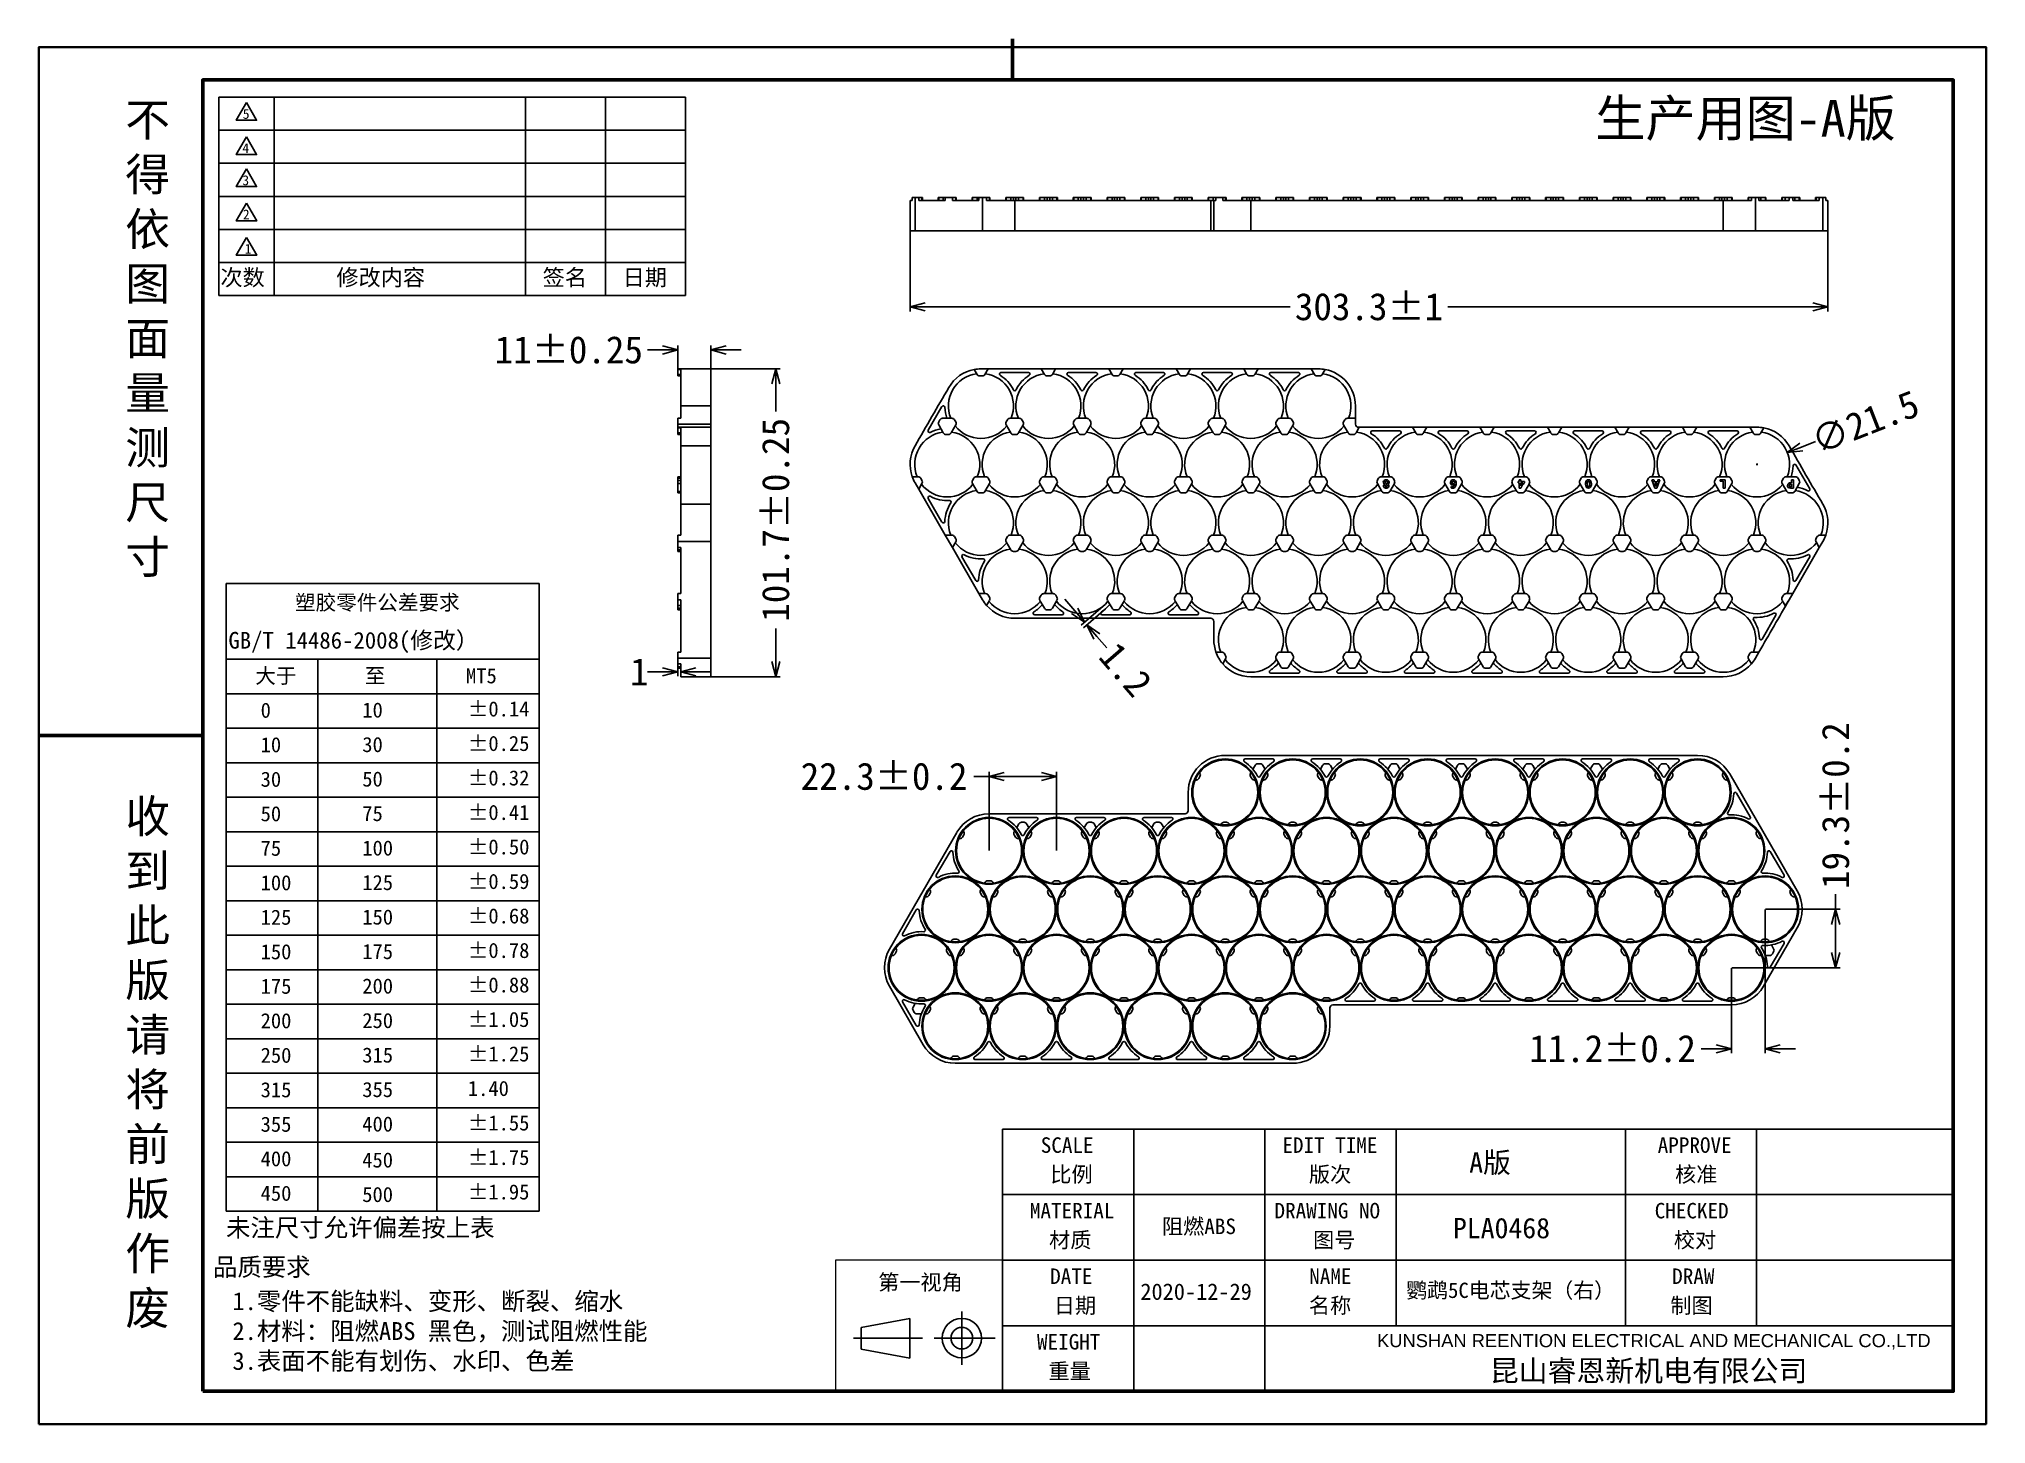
# Model space of a CAD drawing. Header units: millimetres. Extents: x 130 to 773, y 193 to 651.
import ezdxf
from ezdxf.lldxf.tags import DXFTag

# ---------------------------------------------------------------- set-up
doc = ezdxf.new("R2010")
doc.units = ezdxf.units.MM
doc.layers.add('dash', color=4, linetype='DASHED')
doc.layers.add('title-thin', color=4, linetype='Continuous')
doc.layers.add('title-ifrm', color=6, linetype='Continuous', lineweight=60)
doc.layers.add('title-ofrm', color=5, linetype='Continuous', lineweight=40)
doc.styles.add('HZ', font='')
doc.styles.get("Standard").update_dxf_attribs({"font": 'simfang.ttf'})
doc.styles.get('HZ').set_extended_font_data('SimSun')
tags = doc.linetypes.add('ACAD_ISO04W100', pattern=[30, 24, -3, 0, -3]).pattern_tags.tags
tags[10:11] = [DXFTag(74, 4), DXFTag(75, 0), DXFTag(340, '0'), DXFTag(46, 0.0), DXFTag(50, 0.0), DXFTag(44, 0.0), DXFTag(45, 0.0)]
tags[8:9] = [DXFTag(74, 4), DXFTag(75, 0), DXFTag(340, '0'), DXFTag(46, 0.0), DXFTag(50, 0.0), DXFTag(44, 0.0), DXFTag(45, 0.0)]
tags[6:7] = [DXFTag(74, 4), DXFTag(75, 0), DXFTag(340, '0'), DXFTag(46, 0.0), DXFTag(50, 0.0), DXFTag(44, 0.0), DXFTag(45, 0.0)]
tags[4:5] = [DXFTag(74, 4), DXFTag(75, 0), DXFTag(340, '0'), DXFTag(46, 0.0), DXFTag(50, 0.0), DXFTag(44, 0.0), DXFTag(45, 0.0)]
tags = doc.linetypes.add('DASHED', pattern=[25.72, 12.86, -12.86]).pattern_tags.tags
tags[6:7] = [DXFTag(74, 4), DXFTag(75, 0), DXFTag(340, '0'), DXFTag(46, 0.0), DXFTag(50, 0.0), DXFTag(44, 0.0), DXFTag(45, 0.0)]
tags[4:5] = [DXFTag(74, 4), DXFTag(75, 0), DXFTag(340, '0'), DXFTag(46, 0.0), DXFTag(50, 0.0), DXFTag(44, 0.0), DXFTag(45, 0.0)]
doc.dimstyles.new('快速标注样式', dxfattribs={"dimtxt": 9, "dimasz": 5, "dimexe": 1.5, "dimexo": 0.1, "dimgap": 0.8, "dimtad": 0, "dimdec": 1, "dimdsep": 46, "dimtxsty": 'Standard', "dimblk": 'OPEN30', "dimcen": 0.3, "dimclrd": 3, "dimclre": 3, "dimclrt": 3, "dimadec": 0, "dimazin": 0, "dimtfac": 1, "dimtdec": 1, "dimtofl": 0, "dimtmove": 0, "dimatfit": 3, "dimfxl": 1, "dimarcsym": 0})

msp = doc.modelspace()

# ---------------------------------------------------------------- texts
at = {"color": 7, "style": 'HZ'}
for s, height, p in [('次数', 5.372, (189.51, 569.4)), ('修改内容', 5.372, (227.83, 569.4)), ('签名', 5.372, (295.99, 569.4)), ('日期', 5.372, (322.42, 569.4)), ('昆山睿恩新机电有限公司', 6.995, (608.97, 207.34))]:
    msp.add_text(s, height=height, dxfattribs=at).set_placement(p)
at = {"attachment_point": 1}
for s, insert, char_height, width in [('{\\fSimSun|b0|i0|c134|p2;不得依图面量测尺寸}', (158.08, 629.62), 10.8319, 8.3858), ('{\\fSimSun|b0|i0|c134|p2;收到此版请将前版作废}', (158.08, 399.49), 10.8319, 8.3858), ('{\\fSimSun|b0|i0|c134|p54;A版}', (602.17, 283.02), 6.7383, 22.4818), ('{\\fSimSun|b0|i0|c134|p54;PLA0468}', (596.8, 261.36), 6.7365, 128.9161), ('{\\fSimSun|b0|i0|c134|p54;2020-12-29}', (493.5, 239.69), 5.416, 128.9161)]:
    msp.add_mtext(s, dxfattribs=dict(at, insert=insert, char_height=char_height, width=width))
at = {"color": 7, "char_height": 3.28, "width": 9.5615, "attachment_point": 1}
for s, insert in [('5', (196.9, 627.77)), ('4', (196.75, 616.43)), ('3', (196.75, 605.83)), ('2', (196.93, 594.52)), ('1', (197.53, 583.17))]:
    msp.add_mtext(s, dxfattribs=dict(at, insert=insert))
at = {"color": 7, "attachment_point": 1, "style": 'HZ'}
for s, insert, char_height, width in [('SCALE', (460.59, 287.97), 5.13, 59.984), ('EDIT TIME', (540.44, 287.97), 5.13, 59.984), ('APPROVE', (664.46, 287.97), 5.13, 59.984), ('比例', (463.74, 278.3), 5.13, 25.383), ('版次', (549.2, 278.3), 5.13, 25.383), ('核准', (670.2, 278.3), 5.13, 25.383), ('MATERIAL', (457, 266.31), 5.13, 59.984), ('DRAWING NO', (537.83, 266.31), 5.13, 48.0706), ('CHECKED', (663.46, 266.31), 5.13, 59.984), ('材质', (463.34, 256.63), 5.13, 25.383), ('阻燃ABS', (500.63, 261.12), 5.13, 25.383), ('校对', (669.79, 256.63), 5.13, 25.383), ('图号', (550.57, 256.63), 5.13, 25.383), ('DATE', (463.7, 244.64), 5.13, 48.0706), ('NAME', (549.31, 244.64), 5.13, 25.383), ('DRAW', (669.24, 244.64), 5.13, 48.0706), ('日期', (464.91, 234.97), 5.13, 25.383), ('名称', (549.18, 234.97), 5.13, 25.383), ('制图', (668.62, 234.97), 5.13, 25.383), ('WEIGHT', (459.34, 222.98), 5.13, 48.0706), ('{\\fArial|b0|i0|c0|p34;KUNSHAN REENTION ELECTRICAL AND MECHANICAL CO.,LTD}', (571.72, 222.97), 4.3328, 281.0133), ('重量', (463.13, 213.3), 5.13, 25.383)]:
    msp.add_mtext(s, dxfattribs=dict(at, insert=insert, char_height=char_height, width=width))
at = {"lineweight": -3, "insert": (581.36, 239.95), "char_height": 5.059, "width": 199.2016, "attachment_point": 1}
msp.add_mtext('{\\fSimSun|b0|i0|c134|p2;鹦鹉}5C{\\fSimSun|b0|i0|c134|p2;电芯支架（右）}', dxfattribs=at)
at = {"layer": 'dash', "insert": (643.87, 630.76), "char_height": 12.1318, "width": 171.2047, "attachment_point": 1}
msp.add_mtext('{\\fSimSun|b0|i0|c134|p2;生产用图-A版}', dxfattribs=at)

# ---------------------------------------------------------------- blocks, each defined once
blk = doc.blocks.new('ghyt')
for p, q in [((-86.56, -2.23), (-86.56, 155.49)), ((-86.56, 155.49), (-7.83, 155.49)), ((-7.83, 155.49), (-7.83, -2.23)), ((-7.83, 136.49), (-86.56, 136.49)), ((-63.47, 136.49), (-63.47, -2.23)), ((-33.6, 136.49), (-33.6, -2.23)), ((-7.83, 127.82), (-86.56, 127.82)), ((-7.83, 119.15), (-86.56, 119.15)), ((-7.83, 110.48), (-86.56, 110.48)), ((-7.83, 101.81), (-86.56, 101.81)), ((-7.83, 93.14), (-86.56, 93.14)), ((-7.83, 84.47), (-86.56, 84.47)), ((-7.83, 75.8), (-86.56, 75.8)), ((-7.83, 67.13), (-86.56, 67.13)), ((-7.83, 58.46), (-86.56, 58.46)), ((-7.83, 49.79), (-86.56, 49.79)), ((-7.83, 41.12), (-86.56, 41.12)), ((-7.83, 32.45), (-86.56, 32.45)), ((-7.83, 23.78), (-86.56, 23.78)), ((-7.83, 15.11), (-86.56, 15.11)), ((-7.83, 6.44), (-86.56, 6.44)), ((-7.83, -2.23), (-86.56, -2.23))]:
    blk.add_line(p, q)
at = {"attachment_point": 1}
for s, width, gutter_width, insert, char_height in [('{\\fSimSun|b1|i0|c134|p2;塑胶零件公差要求}', 78.7285, 1.35, (-69.22, 152.67), 3.7931), ('GB/T 14486-2008({\\fSimSun|b0|i0|c134|p2;修改）}', 78.4957, 6.56, (-85.96, 143.36), 4.1999), ('{\\fSimSun|b0|i0|c134|p2;大于}', 23.0888, 1.35, (-79.2, 134.24), 3.7931), ('{\\fSimSun|b0|i0|c134|p2;至}', 29.8723, 1.35, (-51.67, 134.24), 3.7931), ('MT5', 25.7673, 1.35, (-26.24, 134.24), 3.793), ('0', 23.0888, 18.97, (-77.86, 125.58), 3.79), ('10', 29.8723, 18.97, (-52.31, 125.63), 3.793), ('%%p0.14', 25.7673, 18.97, (-25.78, 125.91), 3.793), ('%%p0.25', 25.7673, 18.97, (-25.78, 117.24), 3.793), ('10', 23.0888, 18.97, (-77.86, 116.91), 3.793), ('30', 29.8723, 18.97, (-52.31, 116.96), 3.793), ('30', 23.0888, 18.97, (-77.86, 108.24), 3.793), ('50', 29.8723, 18.97, (-52.31, 108.29), 3.793), ('%%p0.32', 25.7673, 18.97, (-25.78, 108.57), 3.793), ('50', 23.0888, 18.97, (-77.86, 99.57), 3.793), ('75', 29.8723, 18.97, (-52.31, 99.62), 3.793), ('%%p0.41', 25.7673, 18.97, (-25.78, 99.9), 3.793), ('75', 23.0888, 18.97, (-77.86, 90.9), 3.793), ('100', 29.8723, 18.97, (-52.31, 90.95), 3.793), ('%%p0.50', 25.7673, 18.97, (-25.78, 91.23), 3.793), ('100', 23.0888, 18.97, (-77.86, 82.23), 3.793), ('125', 29.8723, 18.97, (-52.31, 82.28), 3.793), ('%%p0.59', 25.7673, 18.97, (-25.78, 82.56), 3.793), ('125', 23.0888, 18.97, (-77.86, 73.56), 3.793), ('150', 29.8723, 18.97, (-52.31, 73.61), 3.793), ('%%p0.68', 25.7673, 18.97, (-25.78, 73.89), 3.793), ('150', 23.0888, 18.97, (-77.86, 64.89), 3.793), ('175', 29.8723, 18.97, (-52.31, 64.94), 3.793), ('%%p0.78', 25.7673, 18.97, (-25.78, 65.22), 3.793), ('175', 23.0888, 18.97, (-77.86, 56.22), 3.793), ('200', 29.8723, 18.97, (-52.31, 56.27), 3.793), ('%%p0.88', 25.7673, 18.97, (-25.78, 56.55), 3.793), ('200', 23.0888, 18.97, (-77.86, 47.55), 3.793), ('250', 29.8723, 18.97, (-52.31, 47.6), 3.793), ('%%p1.05', 25.7673, 18.97, (-25.78, 47.88), 3.793), ('%%p1.25', 25.7673, 18.97, (-25.78, 39.21), 3.793), ('250', 23.0888, 18.97, (-77.86, 38.88), 3.793), ('315', 29.8723, 18.97, (-52.31, 38.93), 3.793), ('315', 23.0888, 18.97, (-77.86, 30.21), 3.793), ('355', 29.8723, 18.97, (-52.31, 30.26), 3.793), ('1.40', 25.7673, 18.97, (-25.78, 30.54), 3.793), ('355', 23.0888, 18.97, (-77.86, 21.54), 3.793), ('400', 29.8723, 18.97, (-52.31, 21.59), 3.793), ('%%p1.55', 25.7673, 18.97, (-25.78, 21.87), 3.793), ('400', 23.0888, 18.97, (-77.86, 12.87), 3.793), ('450', 29.8723, 18.97, (-52.32, 12.56), 3.793), ('%%p1.75', 25.7673, 18.97, (-25.78, 13.2), 3.793), ('450', 23.0888, 18.97, (-77.86, 4.2), 3.793), ('500', 29.8723, 18.97, (-52.32, 3.89), 3.793), ('%%p1.95', 25.7673, 18.97, (-25.78, 4.53), 3.793)]:
    blk.add_mtext_dynamic_manual_height_columns(s, width=width, gutter_width=gutter_width, heights=[0], dxfattribs=dict(at, insert=insert, char_height=char_height))
blk = doc.blocks.new('grjyukh')
at = {"char_height": 4.5, "attachment_point": 1}
for s, width, gutter_width, insert in [('{\\fSimSun|b0|i0|c134|p2;品质要求}', 25.5208, 1, (-4.91, 8.6)), ('{\\fSimSun|b0|i0|c134|p2;\\C7;1.零件不能缺料、变形、断裂、缩水                   \\P2.材料：阻燃ABS 黑色，测试阻燃性能\\P3.表面不能有划伤、水印、色差}', 141.821, 18.97, (0, 0))]:
    blk.add_mtext_dynamic_manual_height_columns(s, width=width, gutter_width=gutter_width, heights=[0], dxfattribs=dict(at, insert=insert))
blk = doc.blocks.new('fethyj')
at = {"linetype": 'ACAD_ISO04W100', "lineweight": 100}
for name, p in [('ghyt', (84.93, 22.58)), ('grjyukh', (0, 0))]:
    blk.add_blockref(name, p, dxfattribs=at)
at = {"insert": (-1.63, 18.49), "char_height": 4.5, "attachment_point": 1}
blk.add_mtext_dynamic_manual_height_columns('{\\fSimSun|b0|i0|c134|p54;未注尺寸允许偏差按上表}', width=78.7285, gutter_width=18.97, heights=[0], dxfattribs=at)
blk = doc.blocks.new('A$C1325efe8')
at = {"lineweight": 18}
for p, q in [((98.6, 77.2), (0, 77.2)), ((0, 77.2), (0, 0)), ((98.6, 0), (0, 0))]:
    blk.add_line(p, q, dxfattribs=at)
for p, q in [((74.5, 46.9), (74.5, 15.6)), ((15.2, 37.6), (43.9, 42.9)), ((15.2, 37.6), (15.2, 24.9)), ((43.9, 42.9), (43.9, 19.6)), ((10.6, 31.3), (51.4, 31.3)), ((15.2, 24.9), (43.9, 19.6)), ((58.2, 31.3), (94.2, 31.3))]:
    blk.add_line(p, q)
for radius in [11.6, 6.35]:
    blk.add_circle((74.5, 31.3), radius)
at = {"color": 7, "insert": (25.2, 68.8), "char_height": 9.14, "width": 71.728, "attachment_point": 1, "style": 'HZ'}
blk.add_mtext('第一视角', dxfattribs=at)
blk = doc.blocks.new('_Open30')
at = {"color": 0, "linetype": 'ByBlock', "lineweight": -2}
for p, q in [((-1, 0.27), (0, 0)), ((0, 0), (-1, -0.27)), ((0, 0), (-1, 0))]:
    blk.add_line(p, q, dxfattribs=at)
blk = doc.blocks.new('*D5')
at = {"color": 3, "lineweight": -2, "transparency": 16777216}
for p, q in [((417.43, 587.35), (417.43, 560.88)), ((720.68, 587.35), (720.68, 560.88)), ((422.43, 562.38), (542.98, 562.38)), ((715.68, 562.38), (595.13, 562.38))]:
    blk.add_line(p, q, dxfattribs=at)
at = {"layer": 'Defpoints', "color": 0, "lineweight": -3, "transparency": 16777216}
for p in [(417.43, 587.45), (720.68, 587.45), (720.68, 562.38)]:
    blk.add_point(p, dxfattribs=at)
at = {"color": 3, "lineweight": -2, "transparency": 16777216, "xscale": 5, "yscale": 5, "zscale": 5, "rotation": 180}
blk.add_blockref('_Open30', (417.43, 562.38), dxfattribs=at)
at = {"color": 3, "lineweight": -2, "transparency": 16777216, "xscale": 5, "yscale": 5, "zscale": 5}
blk.add_blockref('_Open30', (720.68, 562.38), dxfattribs=at)
at = {"color": 3, "lineweight": -3, "transparency": 16777216, "insert": (569.05, 562.38), "char_height": 9, "attachment_point": 5}
blk.add_mtext('303.3%%P1', dxfattribs=at)
blk = doc.blocks.new('*D6')
at = {"color": 3, "lineweight": -2, "transparency": 16777216}
for p, q in [((335.61, 441.79), (330.61, 441.79)), ((340.61, 442.86), (340.61, 440.29)), ((341.61, 442.86), (341.61, 440.29)), ((346.61, 441.79), (351.61, 441.79))]:
    blk.add_line(p, q, dxfattribs=at)
at = {"layer": 'Defpoints', "color": 0, "lineweight": -3, "transparency": 16777216}
for p in [(340.61, 442.96), (340.61, 441.79), (341.61, 442.96)]:
    blk.add_point(p, dxfattribs=at)
at = {"color": 3, "lineweight": -2, "transparency": 16777216, "xscale": 5, "yscale": 5, "zscale": 5}
blk.add_blockref('_Open30', (340.61, 441.79), dxfattribs=at)
at = {"color": 3, "lineweight": -2, "transparency": 16777216, "xscale": 5, "yscale": 5, "zscale": 5, "rotation": 180}
blk.add_blockref('_Open30', (341.61, 441.79), dxfattribs=at)
at = {"color": 3, "lineweight": -3, "transparency": 16777216, "insert": (327.94, 441.79), "char_height": 9, "attachment_point": 5}
blk.add_mtext('1', dxfattribs=at)
blk = doc.blocks.new('*D7')
at = {"color": 3, "lineweight": -2, "transparency": 16777216}
for p, q in [((335.61, 548.13), (330.61, 548.13)), ((340.61, 541.98), (340.61, 549.63)), ((351.61, 541.98), (351.61, 549.63)), ((356.61, 548.13), (361.61, 548.13))]:
    blk.add_line(p, q, dxfattribs=at)
at = {"layer": 'Defpoints', "color": 0, "lineweight": -3, "transparency": 16777216}
for p in [(351.61, 548.13), (340.61, 541.88), (351.61, 541.88)]:
    blk.add_point(p, dxfattribs=at)
at = {"color": 3, "lineweight": -2, "transparency": 16777216, "xscale": 5, "yscale": 5, "zscale": 5}
blk.add_blockref('_Open30', (340.61, 548.13), dxfattribs=at)
at = {"color": 3, "lineweight": -2, "transparency": 16777216, "xscale": 5, "yscale": 5, "zscale": 5, "rotation": 180}
blk.add_blockref('_Open30', (351.61, 548.13), dxfattribs=at)
at = {"color": 3, "lineweight": -3, "transparency": 16777216, "insert": (304.64, 548.13), "char_height": 9, "attachment_point": 5}
blk.add_mtext('11%%P0.25', dxfattribs=at)
blk = doc.blocks.new('*D8')
at = {"color": 3, "lineweight": -2, "transparency": 16777216}
for p, q in [((351.71, 541.88), (374.52, 541.88)), ((373.02, 536.88), (373.02, 527.84)), ((373.02, 445.14), (373.02, 456.14)), ((351.71, 440.14), (374.52, 440.14))]:
    blk.add_line(p, q, dxfattribs=at)
at = {"layer": 'Defpoints', "color": 0, "lineweight": -3, "transparency": 16777216}
for p in [(351.61, 541.88), (373.02, 541.88), (351.61, 440.14)]:
    blk.add_point(p, dxfattribs=at)
at = {"color": 3, "lineweight": -2, "transparency": 16777216, "xscale": 5, "yscale": 5, "zscale": 5}
for p, rotation in [((373.02, 541.88), 90), ((373.02, 440.14), 270)]:
    blk.add_blockref('_Open30', p, dxfattribs=dict(at, rotation=rotation))
at = {"color": 3, "lineweight": -3, "transparency": 16777216, "insert": (373.02, 491.99), "char_height": 9, "attachment_point": 5, "rotation": 90}
blk.add_mtext('101.7%%P0.25', dxfattribs=at)
blk = doc.blocks.new('*D9')
at = {"color": 3, "lineweight": -2, "transparency": 16777216}
for p, q in [((716.61, 517.86), (711.95, 516.05)), ((696.98, 510.32), (697.58, 510.32)), ((697.28, 510.02), (697.28, 510.62))]:
    blk.add_line(p, q, dxfattribs=at)
at = {"layer": 'Defpoints', "color": 0, "lineweight": -3, "transparency": 16777216}
for p in [(707.29, 514.23), (687.26, 506.42)]:
    blk.add_point(p, dxfattribs=at)
at = {"color": 3, "lineweight": -2, "transparency": 16777216, "xscale": 5, "yscale": 5, "zscale": 5, "rotation": 201.3120169738352}
blk.add_blockref('_Open30', (707.29, 514.23), dxfattribs=at)
at = {"color": 3, "lineweight": -3, "transparency": 16777216, "insert": (733.01, 524.26), "char_height": 9, "attachment_point": 5, "rotation": 21.31202}
blk.add_mtext('∅21.5', dxfattribs=at)
blk = doc.blocks.new('*D12')
at = {"color": 3, "lineweight": -2, "transparency": 16777216}
for p, q in [((471.82, 461.97), (468.55, 465.76)), ((481.23, 463.5), (473.95, 457.21)), ((482.02, 462.59), (474.74, 456.3)), ((479.14, 453.5), (482.41, 449.71))]:
    blk.add_line(p, q, dxfattribs=at)
at = {"layer": 'Defpoints', "color": 0, "lineweight": -3, "transparency": 16777216}
for p in [(481.31, 463.56), (475.87, 457.28), (482.09, 462.66)]:
    blk.add_point(p, dxfattribs=at)
at = {"color": 3, "lineweight": -2, "transparency": 16777216, "xscale": 5, "yscale": 5, "zscale": 5}
for p, rotation in [((475.09, 458.19), 310.8300800472638), ((475.87, 457.28), 130.8300800472639)]:
    blk.add_blockref('_Open30', p, dxfattribs=dict(at, rotation=rotation))
at = {"color": 3, "lineweight": -3, "transparency": 16777216, "insert": (488.63, 442.51), "char_height": 9, "attachment_point": 5, "rotation": 310.83008}
blk.add_mtext('1.2', dxfattribs=at)
blk = doc.blocks.new('*D13')
at = {"color": 3, "lineweight": -2, "transparency": 16777216}
for p, q in [((443.5, 407.21), (438.5, 407.21)), ((443.5, 382.72), (443.5, 408.71)), ((460.8, 407.21), (448.5, 407.21)), ((465.8, 382.72), (465.8, 408.71))]:
    blk.add_line(p, q, dxfattribs=at)
at = {"layer": 'Defpoints', "color": 0, "lineweight": -3, "transparency": 16777216}
for p in [(465.8, 407.21), (443.5, 382.62), (465.8, 382.62)]:
    blk.add_point(p, dxfattribs=at)
at = {"color": 3, "lineweight": -2, "transparency": 16777216, "xscale": 5, "yscale": 5, "zscale": 5, "rotation": 180}
blk.add_blockref('_Open30', (443.5, 407.21), dxfattribs=at)
at = {"color": 3, "lineweight": -2, "transparency": 16777216, "xscale": 5, "yscale": 5, "zscale": 5}
blk.add_blockref('_Open30', (465.8, 407.21), dxfattribs=at)
at = {"color": 3, "lineweight": -3, "transparency": 16777216, "insert": (408.82, 407.21), "char_height": 9, "attachment_point": 5}
blk.add_mtext('\\A1;22.3±0.2', dxfattribs=at)
blk = doc.blocks.new('*D14')
at = {"color": 3, "lineweight": -2, "transparency": 16777216}
for p, q in [((723.26, 363.31), (723.26, 368.31)), ((700.05, 363.31), (724.76, 363.31)), ((723.26, 348.99), (723.26, 358.31)), ((688.9, 343.99), (724.76, 343.99))]:
    blk.add_line(p, q, dxfattribs=at)
at = {"layer": 'Defpoints', "color": 0, "lineweight": -3, "transparency": 16777216}
for p in [(699.95, 363.31), (688.8, 343.99), (723.26, 343.99)]:
    blk.add_point(p, dxfattribs=at)
at = {"color": 3, "lineweight": -2, "transparency": 16777216, "xscale": 5, "yscale": 5, "zscale": 5}
for p, rotation in [((723.26, 363.31), 90), ((723.26, 343.99), 270)]:
    blk.add_blockref('_Open30', p, dxfattribs=dict(at, rotation=rotation))
at = {"color": 3, "lineweight": -3, "transparency": 16777216, "insert": (723.26, 397.57), "char_height": 9, "attachment_point": 5, "rotation": 90}
blk.add_mtext('\\A1;19.3±0.2', dxfattribs=at)
blk = doc.blocks.new('*D15')
at = {"color": 3, "lineweight": -2, "transparency": 16777216}
for p, q in [((699.95, 363.21), (699.95, 315.73)), ((688.8, 343.89), (688.8, 315.73)), ((683.8, 317.23), (678.8, 317.23)), ((704.95, 317.23), (709.95, 317.23))]:
    blk.add_line(p, q, dxfattribs=at)
at = {"layer": 'Defpoints', "color": 0, "lineweight": -3, "transparency": 16777216}
for p in [(699.95, 363.31), (688.8, 343.99), (688.8, 317.23)]:
    blk.add_point(p, dxfattribs=at)
at = {"color": 3, "lineweight": -2, "transparency": 16777216, "xscale": 5, "yscale": 5, "zscale": 5}
blk.add_blockref('_Open30', (688.8, 317.23), dxfattribs=at)
at = {"color": 3, "lineweight": -2, "transparency": 16777216, "xscale": 5, "yscale": 5, "zscale": 5, "rotation": 180}
blk.add_blockref('_Open30', (699.95, 317.23), dxfattribs=at)
at = {"color": 3, "lineweight": -3, "transparency": 16777216, "insert": (649.53, 317.23), "char_height": 9, "attachment_point": 5}
blk.add_mtext('\\A1;11.2±0.2', dxfattribs=at)

# ---------------------------------------------------------------- dimensions: what is measured, and where the dimension line sits
at = {"lineweight": -3}
dim = msp.add_linear_dim(base=(720.67776753, 562.38350093), p1=(417.42776753, 587.44947654), p2=(720.67776753, 587.44947654), text='<>%%P1', dimstyle='快速标注样式', dxfattribs=at)
dim.commit()
dim.dimension.update_dxf_attribs({"geometry": '*D5', "text_midpoint": (569.05276753, 562.38350093)})
dim = msp.add_linear_dim(base=(351.61, 548.13), p1=(340.61, 541.88), p2=(351.61, 541.88), text='<>%%P0.25', dimstyle='快速标注样式', dxfattribs=at)
dim.commit()
dim.dimension.update_dxf_attribs({"geometry": '*D7', "text_midpoint": (304.64, 548.13), "dimtype": 160})
dim = msp.add_linear_dim(base=(373.02, 541.88), p1=(351.61, 440.14), p2=(351.61, 541.88), angle=90, text='<>%%P0.25', dimstyle='快速标注样式', dxfattribs=at)
dim.commit()
dim.dimension.update_dxf_attribs({"geometry": '*D8', "text_midpoint": (373.02, 491.99), "dimtype": 160})
dim = msp.add_diameter_dim_2p(p1=(687.26, 506.42), p2=(707.29, 514.23), dimstyle='快速标注样式', dxfattribs=at)
dim.commit()
dim.dimension.update_dxf_attribs({"geometry": '*D9', "text_midpoint": (733.01, 524.26)})
dim = msp.add_aligned_dim(p1=(481.31, 463.56), p2=(482.09, 462.66), distance=-8.22, dimstyle='快速标注样式', dxfattribs=at)
dim.commit()
dim.dimension.update_dxf_attribs({"geometry": '*D12', "text_midpoint": (488.63, 442.51)})
dim = msp.add_linear_dim(base=(340.61, 441.79), p1=(341.61, 442.96), p2=(340.61, 442.96), dimstyle='快速标注样式', dxfattribs=at)
dim.commit()
dim.dimension.update_dxf_attribs({"geometry": '*D6', "text_midpoint": (327.94, 441.79)})
dim = msp.add_linear_dim(base=(723.26, 343.99), p1=(699.95, 363.31), p2=(688.8, 343.99), angle=90, dimstyle='快速标注样式', override={"dimtol": 1, "dimtp": 0.2, "dimtm": 0.2, "dimtolj": 1}, dxfattribs=at)
dim.commit()
dim.dimension.update_dxf_attribs({"geometry": '*D14', "text_midpoint": (723.26, 397.57), "dimtype": 160})
for base, p1, p2, picture, middle in [((465.8, 407.21), (443.5, 382.62), (465.8, 382.62), '*D13', (408.82, 407.21)), ((688.7953567, 317.22710553), (699.9453567, 363.30510794), (688.7953567, 343.99274143), '*D15', (649.52964242, 317.22710553))]:
    dim = msp.add_linear_dim(base=base, p1=p1, p2=p2, dimstyle='快速标注样式', override={"dimgap": 0.8, "dimtol": 1, "dimlim": 0, "dimtp": 0.2, "dimtm": 0.2, "dimtfac": 1, "dimtdec": 1, "dimtolj": 1}, dxfattribs=at)
    dim.commit()
    dim.dimension.update_dxf_attribs({"geometry": picture, "text_midpoint": middle, "dimtype": 160})

# ---------------------------------------------------------------- linework, layer by layer
at = {"color": 7}
for p, q in [((188.99, 566.09), (188.99, 631.67)), ((343.23, 631.67), (188.99, 631.67)), ((207.23, 566.09), (207.23, 631.67)), ((290.36, 631.67), (290.36, 566.09)), ((316.8, 566.09), (316.8, 631.67)), ((316.8, 631.67), (316.8, 566.09)), ((343.23, 566.09), (343.23, 631.67)), ((343.23, 620.74), (188.99, 620.74)), ((343.23, 609.81), (188.99, 609.81)), ((279.11, 598.88), (188.99, 598.88)), ((343.23, 598.88), (279.11, 598.88)), ((279.11, 587.95), (188.99, 587.95)), ((343.23, 587.95), (279.11, 587.95)), ((279.11, 577.02), (188.99, 577.02)), ((343.23, 577.02), (279.11, 577.02)), ((343.23, 566.09), (188.99, 566.09))]:
    msp.add_line(p, q, dxfattribs=at)
at = {"color": 0, "linetype": 'Continuous', "lineweight": -3}
for p, q in [((419.07, 598.45), (418.12, 598.45)), ((418.12, 597.45), (418.12, 598.45)), ((420.25, 598.45), (419.07, 598.45)), ((419.07, 598.45), (419.07, 587.45)), ((420.25, 598.45), (421.34, 598.45)), ((420.25, 598.45), (420.25, 597.45)), ((421.34, 598.45), (421.47, 598.45)), ((421.34, 597.45), (421.34, 598.45)), ((421.47, 597.45), (421.47, 598.45)), ((426.73, 598.45), (426.73, 597.45)), ((426.73, 598.45), (426.87, 598.45)), ((426.87, 598.45), (428.39, 598.45)), ((426.87, 597.45), (426.87, 598.45)), ((428.39, 598.45), (429.03, 598.45)), ((428.39, 597.45), (428.39, 598.45)), ((431.4, 598.45), (429.03, 598.45)), ((429.03, 598.45), (429.03, 597.45)), ((432.49, 598.45), (431.4, 598.45)), ((431.4, 597.45), (431.4, 598.45)), ((432.62, 598.45), (432.49, 598.45)), ((432.49, 597.45), (432.49, 598.45)), ((432.62, 597.45), (432.62, 598.45)), ((437.88, 598.45), (437.88, 597.45)), ((437.88, 598.45), (438.02, 598.45)), ((438.02, 598.45), (439.54, 598.45)), ((438.02, 597.45), (438.02, 598.45)), ((439.54, 598.45), (440.18, 598.45)), ((439.54, 597.45), (439.54, 598.45)), ((441.37, 598.45), (440.18, 598.45)), ((440.18, 598.45), (440.18, 597.45)), ((442.67, 598.45), (441.37, 598.45)), ((441.37, 587.45), (441.37, 598.45)), ((443.64, 598.45), (442.67, 598.45)), ((442.67, 597.45), (442.67, 598.45)), ((443.77, 598.45), (443.64, 598.45)), ((443.64, 597.45), (443.64, 598.45)), ((443.77, 597.45), (443.77, 598.45)), ((449.03, 598.45), (449.03, 597.45)), ((449.17, 598.45), (449.03, 598.45)), ((450.69, 598.45), (449.17, 598.45)), ((449.17, 597.45), (449.17, 598.45)), ((451.55, 598.45), (450.69, 598.45)), ((450.69, 597.45), (450.69, 598.45)), ((452.4, 598.45), (451.55, 598.45)), ((451.55, 597.45), (451.55, 598.45)), ((453.27, 598.45), (452.4, 598.45)), ((452.4, 597.45), (452.4, 598.45)), ((454.79, 598.45), (453.27, 598.45)), ((453.27, 597.45), (453.27, 598.45)), ((454.92, 598.45), (454.79, 598.45)), ((454.79, 597.45), (454.79, 598.45)), ((454.92, 597.45), (454.92, 598.45)), ((460.18, 598.45), (460.18, 597.45)), ((460.32, 598.45), (460.18, 598.45)), ((461.84, 598.45), (460.32, 598.45)), ((460.32, 597.45), (460.32, 598.45)), ((462.7, 598.45), (461.84, 598.45)), ((461.84, 597.45), (461.84, 598.45)), ((463.55, 598.45), (462.7, 598.45)), ((462.7, 597.45), (462.7, 598.45)), ((464.42, 598.45), (463.55, 598.45)), ((463.55, 597.45), (463.55, 598.45)), ((465.94, 598.45), (464.42, 598.45)), ((464.42, 597.45), (464.42, 598.45)), ((466.07, 598.45), (465.94, 598.45)), ((465.94, 597.45), (465.94, 598.45)), ((466.07, 597.45), (466.07, 598.45)), ((471.33, 598.45), (471.33, 597.45)), ((471.47, 598.45), (471.33, 598.45)), ((472.99, 598.45), (471.47, 598.45)), ((471.47, 597.45), (471.47, 598.45)), ((473.85, 598.45), (472.99, 598.45)), ((472.99, 597.45), (472.99, 598.45)), ((474.7, 598.45), (473.85, 598.45)), ((473.85, 597.45), (473.85, 598.45)), ((475.57, 598.45), (474.7, 598.45)), ((474.7, 597.45), (474.7, 598.45)), ((477.09, 598.45), (475.57, 598.45)), ((475.57, 597.45), (475.57, 598.45)), ((477.22, 598.45), (477.09, 598.45)), ((477.09, 597.45), (477.09, 598.45)), ((477.22, 597.45), (477.22, 598.45)), ((482.48, 598.45), (482.48, 597.45)), ((482.62, 598.45), (482.48, 598.45)), ((484.14, 598.45), (482.62, 598.45)), ((482.62, 597.45), (482.62, 598.45)), ((485, 598.45), (484.14, 598.45)), ((484.14, 597.45), (484.14, 598.45)), ((485.85, 598.45), (485, 598.45)), ((485, 597.45), (485, 598.45)), ((486.72, 598.45), (485.85, 598.45)), ((485.85, 597.45), (485.85, 598.45)), ((488.24, 598.45), (486.72, 598.45)), ((486.72, 597.45), (486.72, 598.45)), ((488.37, 598.45), (488.24, 598.45)), ((488.24, 597.45), (488.24, 598.45)), ((488.37, 597.45), (488.37, 598.45)), ((493.63, 598.45), (493.63, 597.45)), ((493.77, 598.45), (493.63, 598.45)), ((495.29, 598.45), (493.77, 598.45)), ((493.77, 597.45), (493.77, 598.45)), ((496.15, 598.45), (495.29, 598.45)), ((495.29, 597.45), (495.29, 598.45)), ((497, 598.45), (496.15, 598.45)), ((496.15, 597.45), (496.15, 598.45)), ((497.87, 598.45), (497, 598.45)), ((497, 597.45), (497, 598.45)), ((499.39, 598.45), (497.87, 598.45)), ((497.87, 597.45), (497.87, 598.45)), ((499.52, 598.45), (499.39, 598.45)), ((499.39, 597.45), (499.39, 598.45)), ((499.52, 597.45), (499.52, 598.45)), ((504.78, 598.45), (504.78, 597.45)), ((504.92, 598.45), (504.78, 598.45)), ((506.44, 598.45), (504.92, 598.45)), ((504.92, 597.45), (504.92, 598.45)), ((507.3, 598.45), (506.44, 598.45)), ((506.44, 597.45), (506.44, 598.45)), ((508.15, 598.45), (507.3, 598.45)), ((507.3, 597.45), (507.3, 598.45)), ((509.02, 598.45), (508.15, 598.45)), ((508.15, 597.45), (508.15, 598.45)), ((510.54, 598.45), (509.02, 598.45)), ((509.02, 597.45), (509.02, 598.45)), ((510.67, 598.45), (510.54, 598.45)), ((510.54, 597.45), (510.54, 598.45)), ((510.67, 597.45), (510.67, 598.45)), ((515.93, 598.45), (515.93, 597.45)), ((516.07, 598.45), (515.93, 598.45)), ((517.59, 598.45), (516.07, 598.45)), ((516.07, 597.45), (516.07, 598.45)), ((518.45, 598.45), (517.59, 598.45)), ((517.59, 597.45), (517.59, 598.45)), ((518.47, 598.45), (518.45, 598.45)), ((518.45, 597.45), (518.45, 598.45)), ((520.72, 598.45), (518.47, 598.45)), ((518.47, 598.45), (518.47, 597.45)), ((521.69, 598.45), (520.72, 598.45)), ((520.72, 597.45), (520.72, 598.45)), ((521.82, 598.45), (521.69, 598.45)), ((521.69, 597.45), (521.69, 598.45)), ((521.82, 597.45), (521.82, 598.45)), ((527.08, 598.45), (527.08, 597.45)), ((527.22, 598.45), (527.08, 598.45)), ((528.74, 598.45), (527.22, 598.45)), ((527.22, 597.45), (527.22, 598.45)), ((529.6, 598.45), (528.74, 598.45)), ((528.74, 597.45), (528.74, 598.45)), ((530.45, 598.45), (529.6, 598.45)), ((529.6, 597.45), (529.6, 598.45)), ((531.32, 598.45), (530.45, 598.45)), ((530.45, 597.45), (530.45, 598.45)), ((532.84, 598.45), (531.32, 598.45)), ((531.32, 597.45), (531.32, 598.45)), ((532.97, 598.45), (532.84, 598.45)), ((532.84, 597.45), (532.84, 598.45)), ((532.97, 597.45), (532.97, 598.45)), ((538.23, 598.45), (538.23, 597.45)), ((538.37, 598.45), (538.23, 598.45)), ((539.89, 598.45), (538.37, 598.45)), ((538.37, 597.45), (538.37, 598.45)), ((540.75, 598.45), (539.89, 598.45)), ((539.89, 597.45), (539.89, 598.45)), ((541.6, 598.45), (540.75, 598.45)), ((540.75, 597.45), (540.75, 598.45)), ((542.47, 598.45), (541.6, 598.45)), ((541.6, 597.45), (541.6, 598.45)), ((543.99, 598.45), (542.47, 598.45)), ((542.47, 597.45), (542.47, 598.45)), ((544.12, 598.45), (543.99, 598.45)), ((543.99, 597.45), (543.99, 598.45)), ((544.12, 597.45), (544.12, 598.45)), ((549.38, 598.45), (549.38, 597.45)), ((549.52, 598.45), (549.38, 598.45)), ((551.04, 598.45), (549.52, 598.45)), ((549.52, 597.45), (549.52, 598.45)), ((551.9, 598.45), (551.04, 598.45)), ((551.04, 597.45), (551.04, 598.45)), ((552.75, 598.45), (551.9, 598.45)), ((551.9, 597.45), (551.9, 598.45)), ((553.62, 598.45), (552.75, 598.45)), ((552.75, 597.45), (552.75, 598.45)), ((555.14, 598.45), (553.62, 598.45)), ((553.62, 597.45), (553.62, 598.45)), ((555.27, 598.45), (555.14, 598.45)), ((555.14, 597.45), (555.14, 598.45)), ((555.27, 597.45), (555.27, 598.45)), ((560.53, 598.45), (560.53, 597.45)), ((560.67, 598.45), (560.53, 598.45)), ((562.19, 598.45), (560.67, 598.45)), ((560.67, 597.45), (560.67, 598.45)), ((563.05, 598.45), (562.19, 598.45)), ((562.19, 597.45), (562.19, 598.45)), ((563.9, 598.45), (563.05, 598.45)), ((563.05, 597.45), (563.05, 598.45)), ((564.77, 598.45), (563.9, 598.45)), ((563.9, 597.45), (563.9, 598.45)), ((566.29, 598.45), (564.77, 598.45)), ((564.77, 597.45), (564.77, 598.45)), ((566.42, 598.45), (566.29, 598.45)), ((566.29, 597.45), (566.29, 598.45)), ((566.42, 597.45), (566.42, 598.45)), ((571.68, 598.45), (571.68, 597.45)), ((571.82, 598.45), (571.68, 598.45)), ((573.34, 598.45), (571.82, 598.45)), ((571.82, 597.45), (571.82, 598.45)), ((574.2, 598.45), (573.34, 598.45)), ((573.34, 597.45), (573.34, 598.45)), ((575.05, 598.45), (574.2, 598.45)), ((574.2, 597.45), (574.2, 598.45)), ((574.35, 598.48), (574.35, 598.45)), ((574.41, 598.48), (574.41, 598.45)), ((575.92, 598.45), (575.05, 598.45)), ((575.05, 597.45), (575.05, 598.45)), ((575.06, 598.45), (575.06, 598.48)), ((575.14, 598.45), (575.14, 598.48)), ((577.44, 598.45), (575.92, 598.45)), ((575.92, 597.45), (575.92, 598.45)), ((577.57, 598.45), (577.44, 598.45)), ((577.44, 597.45), (577.44, 598.45)), ((577.57, 597.45), (577.57, 598.45)), ((582.83, 598.45), (582.83, 597.45)), ((582.97, 598.45), (582.83, 598.45)), ((584.49, 598.45), (582.97, 598.45)), ((582.97, 597.45), (582.97, 598.45)), ((585.35, 598.45), (584.49, 598.45)), ((584.49, 597.45), (584.49, 598.45)), ((586.2, 598.45), (585.35, 598.45)), ((585.35, 597.45), (585.35, 598.45)), ((587.07, 598.45), (586.2, 598.45)), ((586.2, 597.45), (586.2, 598.45)), ((588.59, 598.45), (587.07, 598.45)), ((587.07, 597.45), (587.07, 598.45)), ((588.72, 598.45), (588.59, 598.45)), ((588.59, 597.45), (588.59, 598.45)), ((588.72, 597.45), (588.72, 598.45)), ((593.98, 598.45), (593.98, 597.45)), ((594.12, 598.45), (593.98, 598.45)), ((595.64, 598.45), (594.12, 598.45)), ((594.12, 597.45), (594.12, 598.45)), ((596.5, 598.45), (595.64, 598.45)), ((595.64, 597.45), (595.64, 598.45)), ((597.35, 598.45), (596.5, 598.45)), ((596.5, 597.45), (596.5, 598.45)), ((596.54, 598.48), (596.54, 598.45)), ((597.3, 598.45), (597.3, 598.48)), ((598.22, 598.45), (597.35, 598.45)), ((597.35, 597.45), (597.35, 598.45)), ((599.74, 598.45), (598.22, 598.45)), ((598.22, 597.45), (598.22, 598.45)), ((599.87, 598.45), (599.74, 598.45)), ((599.74, 597.45), (599.74, 598.45)), ((599.87, 597.45), (599.87, 598.45)), ((605.13, 598.45), (605.13, 597.45)), ((605.27, 598.45), (605.13, 598.45)), ((606.79, 598.45), (605.27, 598.45)), ((605.27, 597.45), (605.27, 598.45)), ((607.65, 598.45), (606.79, 598.45)), ((606.79, 597.45), (606.79, 598.45)), ((608.5, 598.45), (607.65, 598.45)), ((607.65, 597.45), (607.65, 598.45)), ((609.37, 598.45), (608.5, 598.45)), ((608.5, 597.45), (608.5, 598.45)), ((610.89, 598.45), (609.37, 598.45)), ((609.37, 597.45), (609.37, 598.45)), ((611.02, 598.45), (610.89, 598.45)), ((610.89, 597.45), (610.89, 598.45)), ((611.02, 597.45), (611.02, 598.45)), ((616.28, 598.45), (616.28, 597.45)), ((616.42, 598.45), (616.28, 598.45)), ((617.94, 598.45), (616.42, 598.45)), ((616.42, 597.45), (616.42, 598.45)), ((618.8, 598.45), (617.94, 598.45)), ((617.94, 597.45), (617.94, 598.45)), ((619.65, 598.45), (618.8, 598.45)), ((618.8, 597.45), (618.8, 598.45)), ((620.52, 598.45), (619.65, 598.45)), ((619.65, 597.45), (619.65, 598.45)), ((622.04, 598.45), (620.52, 598.45)), ((620.52, 597.45), (620.52, 598.45)), ((622.17, 598.45), (622.04, 598.45)), ((622.04, 597.45), (622.04, 598.45)), ((622.17, 597.45), (622.17, 598.45)), ((627.43, 598.45), (627.43, 597.45)), ((627.57, 598.45), (627.43, 598.45)), ((629.09, 598.45), (627.57, 598.45)), ((627.57, 597.45), (627.57, 598.45)), ((629.95, 598.45), (629.09, 598.45)), ((629.09, 597.45), (629.09, 598.45)), ((630.8, 598.45), (629.95, 598.45)), ((629.95, 597.45), (629.95, 598.45)), ((631.67, 598.45), (630.8, 598.45)), ((630.8, 597.45), (630.8, 598.45)), ((633.19, 598.45), (631.67, 598.45)), ((631.67, 597.45), (631.67, 598.45)), ((633.32, 598.45), (633.19, 598.45)), ((633.19, 597.45), (633.19, 598.45)), ((633.32, 597.45), (633.32, 598.45)), ((638.58, 598.45), (638.58, 597.45)), ((638.72, 598.45), (638.58, 598.45)), ((640.24, 598.45), (638.72, 598.45)), ((638.72, 597.45), (638.72, 598.45)), ((641.1, 598.45), (640.24, 598.45)), ((640.24, 597.45), (640.24, 598.45)), ((641.95, 598.45), (641.1, 598.45)), ((641.1, 597.45), (641.1, 598.45)), ((641.19, 598.48), (641.19, 598.45)), ((642.82, 598.45), (641.95, 598.45)), ((641.95, 597.45), (641.95, 598.45)), ((641.98, 598.45), (641.98, 598.48)), ((644.34, 598.45), (642.82, 598.45)), ((642.82, 597.45), (642.82, 598.45)), ((644.47, 598.45), (644.34, 598.45)), ((644.34, 597.45), (644.34, 598.45)), ((644.47, 597.45), (644.47, 598.45)), ((649.73, 598.45), (649.73, 597.45)), ((649.87, 598.45), (649.73, 598.45)), ((651.39, 598.45), (649.87, 598.45)), ((649.87, 597.45), (649.87, 598.45)), ((652.25, 598.45), (651.39, 598.45)), ((651.39, 597.45), (651.39, 598.45)), ((653.1, 598.45), (652.25, 598.45)), ((652.25, 597.45), (652.25, 598.45)), ((653.97, 598.45), (653.1, 598.45)), ((653.1, 597.45), (653.1, 598.45)), ((655.49, 598.45), (653.97, 598.45)), ((653.97, 597.45), (653.97, 598.45)), ((655.62, 598.45), (655.49, 598.45)), ((655.49, 597.45), (655.49, 598.45)), ((655.62, 597.45), (655.62, 598.45)), ((660.88, 598.45), (660.88, 597.45)), ((661.02, 598.45), (660.88, 598.45)), ((662.54, 598.45), (661.02, 598.45)), ((661.02, 597.45), (661.02, 598.45)), ((663.4, 598.45), (662.54, 598.45)), ((662.54, 597.45), (662.54, 598.45)), ((664.25, 598.45), (663.4, 598.45)), ((663.4, 597.45), (663.4, 598.45)), ((665.12, 598.45), (664.25, 598.45)), ((664.25, 597.45), (664.25, 598.45)), ((666.64, 598.45), (665.12, 598.45)), ((665.12, 597.45), (665.12, 598.45)), ((666.77, 598.45), (666.64, 598.45)), ((666.64, 597.45), (666.64, 598.45)), ((666.77, 597.45), (666.77, 598.45)), ((672.03, 598.45), (672.03, 597.45)), ((672.17, 598.45), (672.03, 598.45)), ((673.69, 598.45), (672.17, 598.45)), ((672.17, 597.45), (672.17, 598.45)), ((674.55, 598.45), (673.69, 598.45)), ((673.69, 597.45), (673.69, 598.45)), ((675.4, 598.45), (674.55, 598.45)), ((674.55, 597.45), (674.55, 598.45)), ((676.27, 598.45), (675.4, 598.45)), ((675.4, 597.45), (675.4, 598.45)), ((677.79, 598.45), (676.27, 598.45)), ((676.27, 597.45), (676.27, 598.45)), ((677.92, 598.45), (677.79, 598.45)), ((677.79, 597.45), (677.79, 598.45)), ((677.92, 597.45), (677.92, 598.45)), ((683.18, 598.45), (683.18, 597.45)), ((683.32, 598.45), (683.18, 598.45)), ((684.84, 598.45), (683.32, 598.45)), ((683.32, 597.45), (683.32, 598.45)), ((685.7, 598.45), (684.84, 598.45)), ((684.84, 597.45), (684.84, 598.45)), ((686.55, 598.45), (685.7, 598.45)), ((685.7, 597.45), (685.7, 598.45)), ((687.42, 598.45), (686.55, 598.45)), ((686.55, 597.45), (686.55, 598.45)), ((688.94, 598.45), (687.42, 598.45)), ((687.42, 597.45), (687.42, 598.45)), ((689.07, 598.45), (688.94, 598.45)), ((688.94, 597.45), (688.94, 598.45)), ((689.07, 597.45), (689.07, 598.45)), ((694.33, 598.45), (694.33, 597.45)), ((694.47, 598.45), (694.33, 598.45)), ((695.43, 598.45), (694.47, 598.45)), ((694.47, 597.45), (694.47, 598.45)), ((696.74, 598.45), (695.43, 598.45)), ((695.43, 598.45), (695.43, 597.45)), ((697.92, 598.45), (696.74, 598.45)), ((696.74, 598.45), (696.74, 587.45)), ((697.92, 598.45), (698.57, 598.45)), ((697.92, 597.45), (697.92, 598.45)), ((698.57, 598.45), (700.09, 598.45)), ((698.57, 597.45), (698.57, 598.45)), ((700.09, 598.45), (700.22, 598.45)), ((700.09, 597.45), (700.09, 598.45)), ((700.22, 597.45), (700.22, 598.45)), ((705.48, 598.45), (705.48, 597.45)), ((705.48, 598.45), (705.62, 598.45)), ((705.62, 598.45), (706.58, 598.45)), ((705.62, 597.45), (705.62, 598.45)), ((707.89, 598.45), (706.58, 598.45)), ((706.58, 597.45), (706.58, 598.45)), ((709.07, 598.45), (707.89, 598.45)), ((707.89, 598.45), (707.89, 597.45)), ((707.94, 598.48), (707.94, 598.45)), ((709.07, 598.45), (709.72, 598.45)), ((709.07, 598.45), (709.07, 597.45)), ((709.72, 598.45), (711.24, 598.45)), ((709.72, 597.45), (709.72, 598.45)), ((711.24, 598.45), (711.37, 598.45)), ((711.24, 597.45), (711.24, 598.45)), ((711.37, 597.45), (711.37, 598.45)), ((716.63, 598.45), (716.63, 597.45)), ((716.63, 598.45), (716.77, 598.45)), ((716.77, 598.45), (717.85, 598.45)), ((716.77, 597.45), (716.77, 598.45)), ((719.04, 598.45), (717.85, 598.45)), ((717.85, 597.45), (717.85, 598.45)), ((719.98, 598.45), (719.04, 598.45)), ((719.04, 598.45), (719.04, 587.45)), ((719.98, 598.45), (719.98, 597.45)), ((417.43, 597.45), (417.43, 587.45)), ((417.43, 597.45), (418.12, 597.45)), ((420.25, 597.45), (428.59, 597.45)), ((428.59, 597.45), (429.03, 597.45)), ((431.4, 597.45), (431.84, 597.45)), ((431.84, 597.45), (440.18, 597.45)), ((442.67, 597.45), (451.98, 597.45)), ((451.98, 597.45), (451.98, 587.45)), ((516.78, 597.45), (517.78, 597.45)), ((516.78, 587.45), (516.78, 597.45)), ((517.78, 597.45), (518.47, 597.45)), ((517.78, 587.45), (517.78, 597.45)), ((520.72, 597.45), (530.03, 597.45)), ((530.03, 597.45), (686.13, 597.45)), ((530.03, 597.45), (530.03, 587.45)), ((686.13, 597.45), (695.43, 597.45)), ((686.13, 587.45), (686.13, 597.45)), ((717.85, 597.45), (709.07, 597.45)), ((719.98, 597.45), (720.68, 597.45)), ((720.68, 587.45), (720.68, 597.45)), ((417.43, 587.45), (419.07, 587.45)), ((441.37, 587.45), (419.07, 587.45)), ((451.98, 587.45), (441.37, 587.45)), ((516.78, 587.45), (451.98, 587.45)), ((517.78, 587.45), (516.78, 587.45)), ((530.03, 587.45), (517.78, 587.45)), ((686.13, 587.45), (530.03, 587.45)), ((696.74, 587.45), (686.13, 587.45)), ((719.04, 587.45), (696.74, 587.45)), ((719.04, 587.45), (720.68, 587.45)), ((340.61, 541.88), (351.61, 541.88)), ((340.61, 541.88), (340.61, 541.68)), ((340.61, 540.02), (340.61, 541.68)), ((341.61, 541.68), (340.61, 541.68)), ((341.61, 541.68), (341.61, 529.63)), ((351.61, 541.88), (351.61, 529.63)), ((438.58, 541.68), (439.54, 540.02)), ((440.83, 541.88), (443.2, 541.88)), ((442.12, 540.02), (443.2, 541.88)), ((443.2, 541.88), (460.76, 541.88)), ((447.44, 540.68), (456.52, 540.68)), ((460.76, 541.88), (465.5, 541.88)), ((460.76, 541.88), (461.84, 540.02)), ((464.42, 540.02), (465.5, 541.88)), ((465.5, 541.88), (483.06, 541.88)), ((469.74, 540.68), (478.82, 540.68)), ((483.06, 541.88), (487.8, 541.88)), ((483.06, 541.88), (484.14, 540.02)), ((486.72, 540.02), (487.8, 541.88)), ((487.8, 541.88), (505.36, 541.88)), ((492.04, 540.68), (501.12, 540.68)), ((505.36, 541.88), (510.1, 541.88)), ((505.36, 541.88), (506.44, 540.02)), ((509.02, 540.02), (510.1, 541.88)), ((510.1, 541.88), (527.66, 541.88)), ((514.34, 540.68), (523.42, 540.68)), ((527.66, 541.88), (528.74, 540.02)), ((527.66, 541.88), (532.4, 541.88)), ((531.32, 540.02), (532.4, 541.88)), ((532.4, 541.88), (549.96, 541.88)), ((536.64, 540.68), (545.72, 540.68)), ((549.96, 541.88), (552.33, 541.88)), ((549.96, 541.88), (551.04, 540.02)), ((553.62, 540.02), (554.58, 541.68)), ((340.61, 539.52), (340.61, 540.02)), ((341.61, 540.02), (340.61, 540.02)), ((341.61, 539.52), (340.61, 539.52)), ((440.4, 539.52), (441.25, 539.52)), ((462.7, 539.52), (463.55, 539.52)), ((485, 539.52), (485.85, 539.52)), ((507.3, 539.52), (508.15, 539.52)), ((529.6, 539.52), (530.45, 539.52)), ((551.9, 539.52), (552.75, 539.52)), ((341.61, 529.63), (351.61, 529.63)), ((351.61, 529.63), (351.61, 523.57)), ((427.95, 529.43), (423.41, 521.57)), ((340.61, 525.56), (340.61, 523.57)), ((340.61, 525.56), (341.61, 525.56)), ((340.61, 523.57), (340.61, 522.57)), ((340.61, 523.57), (351.61, 523.57)), ((340.61, 522.57), (351.61, 522.57)), ((340.61, 522.57), (340.61, 522.36)), ((340.61, 520.7), (340.61, 522.36)), ((341.61, 522.36), (340.61, 522.36)), ((341.61, 522.36), (341.61, 516.45)), ((351.61, 523.57), (351.61, 522.57)), ((351.61, 522.57), (351.61, 516.45)), ((427.28, 525.06), (426.86, 524.33)), ((426.87, 523.33), (428.39, 520.7)), ((431.2, 525.56), (428.15, 525.56)), ((430.97, 520.7), (432.49, 523.33)), ((432.49, 524.33), (432.07, 525.06)), ((449.58, 525.06), (449.16, 524.33)), ((449.17, 523.33), (450.69, 520.7)), ((453.5, 525.56), (450.45, 525.56)), ((453.27, 520.7), (454.79, 523.33)), ((454.79, 524.33), (454.37, 525.06)), ((471.88, 525.06), (471.46, 524.33)), ((471.47, 523.33), (472.99, 520.7)), ((475.8, 525.56), (472.75, 525.56)), ((475.57, 520.7), (477.09, 523.33)), ((477.09, 524.33), (476.67, 525.06)), ((494.18, 525.06), (493.76, 524.33)), ((493.77, 523.33), (495.29, 520.7)), ((498.1, 525.56), (495.05, 525.56)), ((497.87, 520.7), (499.39, 523.33)), ((499.39, 524.33), (498.97, 525.06)), ((516.48, 525.06), (516.06, 524.33)), ((516.07, 523.33), (517.59, 520.7)), ((520.4, 525.56), (517.35, 525.56)), ((520.17, 520.7), (521.69, 523.33)), ((521.69, 524.33), (521.27, 525.06)), ((538.78, 525.06), (538.36, 524.33)), ((538.37, 523.33), (539.89, 520.7)), ((542.7, 525.56), (539.65, 525.56)), ((542.47, 520.7), (543.99, 523.33)), ((543.99, 524.33), (543.57, 525.06)), ((561.08, 525.06), (560.66, 524.33)), ((560.67, 523.33), (562.19, 520.7)), ((564.58, 525.56), (561.95, 525.56)), ((564.58, 525.56), (564.58, 523.57)), ((564.77, 520.7), (565.85, 522.57)), ((565.58, 522.57), (565.85, 522.57)), ((565.85, 522.57), (583.41, 522.57)), ((579.17, 521.37), (570.09, 521.37)), ((583.41, 522.57), (588.15, 522.57)), ((583.41, 522.57), (584.49, 520.7)), ((587.07, 520.7), (588.15, 522.57)), ((588.15, 522.57), (605.71, 522.57)), ((601.47, 521.37), (592.39, 521.37)), ((605.71, 522.57), (610.45, 522.57)), ((605.71, 522.57), (606.79, 520.7)), ((609.37, 520.7), (610.45, 522.57)), ((610.45, 522.57), (628.01, 522.57)), ((623.77, 521.37), (614.69, 521.37)), ((628.01, 522.57), (632.75, 522.57)), ((628.01, 522.57), (629.09, 520.7)), ((631.67, 520.7), (632.75, 522.57)), ((632.75, 522.57), (650.31, 522.57)), ((646.07, 521.37), (636.99, 521.37)), ((650.31, 522.57), (655.05, 522.57)), ((650.31, 522.57), (651.39, 520.7)), ((653.97, 520.7), (655.05, 522.57)), ((655.05, 522.57), (672.61, 522.57)), ((668.37, 521.37), (659.29, 521.37)), ((672.61, 522.57), (677.35, 522.57)), ((672.61, 522.57), (673.69, 520.7)), ((676.27, 520.7), (677.35, 522.57)), ((677.35, 522.57), (694.91, 522.57)), ((690.67, 521.37), (681.59, 521.37)), ((694.91, 522.57), (697.28, 522.57)), ((694.91, 522.57), (695.99, 520.7)), ((698.57, 520.7), (699.53, 522.36)), ((340.61, 520.2), (340.61, 520.7)), ((341.61, 520.7), (340.61, 520.7)), ((341.61, 520.2), (340.61, 520.2)), ((341.61, 516.45), (351.61, 516.45)), ((351.61, 516.45), (351.61, 497.14)), ((429.25, 520.2), (430.1, 520.2)), ((451.55, 520.2), (452.4, 520.2)), ((473.85, 520.2), (474.7, 520.2)), ((496.15, 520.2), (497, 520.2)), ((518.45, 520.2), (519.3, 520.2)), ((540.75, 520.2), (541.6, 520.2)), ((563.05, 520.2), (563.9, 520.2)), ((585.35, 520.2), (586.2, 520.2)), ((607.65, 520.2), (608.5, 520.2)), ((629.95, 520.2), (630.8, 520.2)), ((652.25, 520.2), (653.1, 520.2)), ((674.55, 520.2), (675.4, 520.2)), ((696.85, 520.2), (697.7, 520.2)), ((710.15, 510.12), (714.69, 502.26)), ((340.61, 504.84), (340.58, 504.84)), ((340.61, 504.82), (340.58, 504.82)), ((340.58, 503.89), (340.61, 503.89)), ((340.61, 503.58), (340.58, 503.58)), ((340.58, 502.88), (340.61, 502.88)), ((340.58, 502.86), (340.61, 502.86)), ((340.61, 505.75), (340.61, 506.25)), ((341.61, 506.25), (340.61, 506.25)), ((340.61, 505.02), (340.61, 505.75)), ((341.61, 505.75), (340.61, 505.75)), ((341.61, 505.02), (340.61, 505.02)), ((340.61, 504.02), (340.61, 505.02)), ((340.61, 501.39), (340.61, 504.02)), ((341.61, 504.02), (340.61, 504.02)), ((420.05, 506.25), (418.12, 506.25)), ((420.25, 502.15), (419.07, 504.2)), ((420.25, 502.15), (421.34, 504.02)), ((420.25, 502.15), (428.59, 487.71)), ((421.34, 505.02), (420.92, 505.75)), ((438.43, 505.75), (438.01, 505.02)), ((438.02, 504.02), (439.54, 501.39)), ((442.35, 506.25), (439.3, 506.25)), ((442.12, 501.39), (443.64, 504.02)), ((443.64, 505.02), (443.22, 505.75)), ((460.73, 505.75), (460.31, 505.02)), ((460.32, 504.02), (461.84, 501.39)), ((464.65, 506.25), (461.6, 506.25)), ((464.42, 501.39), (465.94, 504.02)), ((465.94, 505.02), (465.52, 505.75)), ((483.03, 505.75), (482.61, 505.02)), ((482.62, 504.02), (484.14, 501.39)), ((486.95, 506.25), (483.9, 506.25)), ((486.72, 501.39), (488.24, 504.02)), ((488.24, 505.02), (487.82, 505.75)), ((505.33, 505.75), (504.91, 505.02)), ((504.92, 504.02), (506.44, 501.39)), ((509.25, 506.25), (506.2, 506.25)), ((509.02, 501.39), (510.54, 504.02)), ((510.54, 505.02), (510.12, 505.75)), ((527.63, 505.75), (527.21, 505.02)), ((527.22, 504.02), (528.74, 501.39)), ((531.55, 506.25), (528.5, 506.25)), ((531.32, 501.39), (532.84, 504.02)), ((532.84, 505.02), (532.42, 505.75)), ((549.93, 505.75), (549.51, 505.02)), ((549.52, 504.02), (551.04, 501.39)), ((553.85, 506.25), (550.8, 506.25)), ((553.62, 501.39), (555.14, 504.02)), ((555.14, 505.02), (554.72, 505.75)), ((572.23, 505.75), (571.81, 505.02)), ((571.82, 504.02), (573.34, 501.39)), ((576.15, 506.25), (573.1, 506.25)), ((575.92, 501.39), (577.44, 504.02)), ((577.44, 505.02), (577.02, 505.75)), ((594.53, 505.75), (594.11, 505.02)), ((594.12, 504.02), (595.64, 501.39)), ((598.45, 506.25), (595.4, 506.25)), ((596.18, 502.52), (596.18, 503)), ((597.32, 503.76), (597.31, 503.76)), ((598.22, 501.39), (599.74, 504.02)), ((599.74, 505.02), (599.32, 505.75)), ((616.83, 505.75), (616.41, 505.02)), ((616.42, 504.02), (617.94, 501.39)), ((620.75, 506.25), (617.7, 506.25)), ((618.31, 504.21), (618.31, 504.62)), ((618.31, 504.62), (618.7, 504.62)), ((618.7, 504.21), (618.31, 504.21)), ((618.7, 504.62), (618.7, 505.2)), ((618.7, 505.2), (619.21, 505.2)), ((618.7, 502.49), (618.7, 504.21)), ((619.22, 502.49), (618.7, 502.49)), ((619.21, 505.2), (619.21, 504.62)), ((619.21, 504.62), (620.42, 504.62)), ((619.92, 504.21), (619.21, 504.21)), ((619.21, 504.21), (619.21, 503.22)), ((620.42, 504.62), (620.42, 504.21)), ((620.52, 501.39), (622.04, 504.02)), ((622.04, 505.02), (621.62, 505.75)), ((639.13, 505.75), (638.71, 505.02)), ((638.72, 504.02), (640.24, 501.39)), ((643.05, 506.25), (640, 506.25)), ((642.82, 501.39), (644.34, 504.02)), ((644.34, 505.02), (643.92, 505.75)), ((661.43, 505.75), (661.01, 505.02)), ((661.02, 504.02), (662.54, 501.39)), ((665.35, 506.25), (662.3, 506.25)), ((663.49, 502.49), (662.52, 505.2)), ((662.52, 505.2), (663.15, 505.2)), ((663.15, 505.2), (663.35, 504.58)), ((663.35, 504.58), (664.34, 504.58)), ((664.21, 504.13), (663.49, 504.13)), ((663.49, 504.13), (663.8, 503.19)), ((664.17, 502.49), (663.49, 502.49)), ((663.84, 502.96), (663.85, 502.96)), ((663.9, 503.19), (664.21, 504.13)), ((665.16, 505.2), (664.17, 502.49)), ((664.34, 504.58), (664.54, 505.2)), ((664.54, 505.2), (665.16, 505.2)), ((665.12, 501.39), (666.64, 504.02)), ((666.64, 505.02), (666.22, 505.75)), ((683.73, 505.75), (683.31, 505.02)), ((683.32, 504.02), (684.84, 501.39)), ((687.65, 506.25), (684.6, 506.25)), ((685.13, 504.73), (685.13, 505.2)), ((685.13, 505.2), (686.72, 505.2)), ((686.14, 504.73), (685.13, 504.73)), ((686.14, 502.49), (686.14, 504.73)), ((686.72, 502.49), (686.14, 502.49)), ((686.72, 505.2), (686.72, 502.49)), ((687.42, 501.39), (688.94, 504.02)), ((688.94, 505.02), (688.52, 505.75)), ((706.03, 505.75), (705.61, 505.02)), ((705.62, 504.02), (707.14, 501.39)), ((709.95, 506.25), (706.9, 506.25)), ((708.4, 504.26), (708.7, 504.26)), ((708.44, 502.94), (708.7, 502.94)), ((708.7, 504.26), (708.7, 505.2)), ((708.7, 505.2), (709.28, 505.2)), ((708.7, 502.94), (708.7, 503.81)), ((709.28, 505.2), (709.28, 502.49)), ((709.72, 501.39), (711.24, 504.02)), ((711.24, 505.02), (710.82, 505.75)), ((340.61, 500.89), (340.61, 501.39)), ((341.61, 501.39), (340.61, 501.39)), ((341.61, 500.89), (340.61, 500.89)), ((341.61, 497.14), (341.61, 486.94)), ((341.61, 497.14), (351.61, 497.14)), ((351.61, 497.14), (351.61, 484.89)), ((423.41, 499.07), (427.95, 491.21)), ((440.4, 500.89), (441.25, 500.89)), ((462.7, 500.89), (463.55, 500.89)), ((485, 500.89), (485.85, 500.89)), ((507.3, 500.89), (508.15, 500.89)), ((529.6, 500.89), (530.45, 500.89)), ((551.9, 500.89), (552.75, 500.89)), ((574.2, 500.89), (575.05, 500.89)), ((596.5, 500.89), (597.35, 500.89)), ((618.8, 500.89), (619.65, 500.89)), ((641.1, 500.89), (641.95, 500.89)), ((663.4, 500.89), (664.25, 500.89)), ((685.7, 500.89), (686.55, 500.89)), ((708, 500.89), (708.85, 500.89)), ((340.61, 486.94), (341.61, 486.94)), ((340.61, 486.94), (340.61, 484.89)), ((340.61, 484.89), (340.61, 482.83)), ((340.61, 484.89), (351.61, 484.89)), ((340.61, 482.08), (340.61, 482.83)), ((341.61, 482.83), (340.61, 482.83)), ((341.61, 482.83), (341.61, 467.63)), ((351.61, 484.89), (351.61, 446.26)), ((428.59, 487.71), (429.03, 486.94)), ((431.4, 482.83), (429.03, 486.94)), ((429.03, 486.94), (431.2, 486.94)), ((432.49, 484.71), (431.4, 482.83)), ((431.4, 482.83), (431.84, 482.08)), ((432.07, 486.44), (432.49, 485.7)), ((449.16, 485.7), (449.58, 486.44)), ((450.69, 482.08), (449.17, 484.71)), ((450.45, 486.94), (453.5, 486.94)), ((454.79, 484.71), (453.27, 482.08)), ((454.37, 486.44), (454.79, 485.7)), ((471.46, 485.7), (471.88, 486.44)), ((472.99, 482.08), (471.47, 484.71)), ((472.75, 486.94), (475.8, 486.94)), ((477.09, 484.71), (475.57, 482.08)), ((476.67, 486.44), (477.09, 485.7)), ((493.76, 485.7), (494.18, 486.44)), ((495.29, 482.08), (493.77, 484.71)), ((495.05, 486.94), (498.1, 486.94)), ((499.39, 484.71), (497.87, 482.08)), ((498.97, 486.44), (499.39, 485.7)), ((516.06, 485.7), (516.48, 486.44)), ((517.59, 482.08), (516.07, 484.71)), ((517.35, 486.94), (520.4, 486.94)), ((521.69, 484.71), (520.17, 482.08)), ((521.27, 486.44), (521.69, 485.7)), ((538.78, 486.44), (538.36, 485.7)), ((538.37, 484.71), (539.89, 482.08)), ((542.7, 486.94), (539.65, 486.94)), ((542.47, 482.08), (543.99, 484.71)), ((543.99, 485.7), (543.57, 486.44)), ((561.08, 486.44), (560.66, 485.7)), ((560.67, 484.71), (562.19, 482.08)), ((565, 486.94), (561.95, 486.94)), ((564.77, 482.08), (566.29, 484.71)), ((566.29, 485.7), (565.87, 486.44)), ((583.38, 486.44), (582.96, 485.7)), ((582.97, 484.71), (584.49, 482.08)), ((587.3, 486.94), (584.25, 486.94)), ((587.07, 482.08), (588.59, 484.71)), ((588.59, 485.7), (588.17, 486.44)), ((605.68, 486.44), (605.26, 485.7)), ((605.27, 484.71), (606.79, 482.08)), ((609.6, 486.94), (606.55, 486.94)), ((609.37, 482.08), (610.89, 484.71)), ((610.89, 485.7), (610.47, 486.44)), ((627.98, 486.44), (627.56, 485.7)), ((627.57, 484.71), (629.09, 482.08)), ((631.9, 486.94), (628.85, 486.94)), ((631.67, 482.08), (633.19, 484.71)), ((633.19, 485.7), (632.77, 486.44)), ((650.28, 486.44), (649.86, 485.7)), ((649.87, 484.71), (651.39, 482.08)), ((654.2, 486.94), (651.15, 486.94)), ((653.97, 482.08), (655.49, 484.71)), ((655.49, 485.7), (655.07, 486.44)), ((672.58, 486.44), (672.16, 485.7)), ((672.17, 484.71), (673.69, 482.08)), ((676.5, 486.94), (673.45, 486.94)), ((676.27, 482.08), (677.79, 484.71)), ((677.79, 485.7), (677.37, 486.44)), ((694.88, 486.44), (694.46, 485.7)), ((694.47, 484.71), (695.99, 482.08)), ((698.8, 486.94), (695.75, 486.94)), ((698.57, 482.08), (700.09, 484.71)), ((700.09, 485.7), (699.67, 486.44)), ((717.85, 482.83), (709.07, 467.63)), ((717.18, 486.44), (716.76, 485.7)), ((716.77, 484.71), (717.85, 482.83)), ((719.04, 484.89), (717.85, 482.83)), ((719.98, 486.94), (718.05, 486.94)), ((340.61, 481.58), (340.61, 482.08)), ((341.61, 482.08), (340.61, 482.08)), ((341.61, 481.58), (340.61, 481.58)), ((431.84, 482.08), (440.18, 467.63)), ((434.56, 479.76), (439.1, 471.9)), ((452.4, 481.58), (451.55, 481.58)), ((474.7, 481.58), (473.85, 481.58)), ((497, 481.58), (496.15, 481.58)), ((519.3, 481.58), (518.45, 481.58)), ((540.75, 481.58), (541.6, 481.58)), ((563.05, 481.58), (563.9, 481.58)), ((585.35, 481.58), (586.2, 481.58)), ((607.65, 481.58), (608.5, 481.58)), ((629.95, 481.58), (630.8, 481.58)), ((652.25, 481.58), (653.1, 481.58)), ((674.55, 481.58), (675.4, 481.58)), ((696.85, 481.58), (697.7, 481.58)), ((714.69, 479.76), (710.15, 471.9)), ((340.61, 467.63), (341.61, 467.63)), ((340.61, 467.63), (340.61, 465.57)), ((340.61, 465.57), (340.61, 463.73)), ((340.61, 465.57), (341.61, 465.57)), ((340.61, 463.73), (340.61, 462.77)), ((341.61, 463.73), (340.61, 463.73)), ((441.37, 465.57), (440.18, 467.63)), ((440.18, 467.63), (442.35, 467.63)), ((443.64, 465.39), (442.67, 463.73)), ((443.22, 467.12), (443.64, 466.39)), ((460.31, 466.39), (460.73, 467.12)), ((461.84, 462.77), (460.32, 465.39)), ((461.6, 467.63), (464.65, 467.63)), ((465.94, 465.39), (464.42, 462.77)), ((465.52, 467.12), (465.94, 466.39)), ((482.61, 466.39), (483.03, 467.12)), ((484.14, 462.77), (482.62, 465.39)), ((483.9, 467.63), (486.95, 467.63)), ((488.24, 465.39), (486.72, 462.77)), ((487.82, 467.12), (488.24, 466.39)), ((504.91, 466.39), (505.33, 467.12)), ((506.44, 462.77), (504.92, 465.39)), ((506.2, 467.63), (509.25, 467.63)), ((510.54, 465.39), (509.02, 462.77)), ((510.12, 467.12), (510.54, 466.39)), ((527.21, 466.39), (527.63, 467.12)), ((528.74, 462.77), (527.22, 465.39)), ((528.5, 467.63), (531.55, 467.63)), ((532.84, 465.39), (531.32, 462.77)), ((532.42, 467.12), (532.84, 466.39)), ((549.51, 466.39), (549.93, 467.12)), ((551.04, 462.77), (549.52, 465.39)), ((550.8, 467.63), (553.85, 467.63)), ((555.14, 465.39), (553.62, 462.77)), ((554.72, 467.12), (555.14, 466.39)), ((571.81, 466.39), (572.23, 467.12)), ((573.34, 462.77), (571.82, 465.39)), ((573.1, 467.63), (576.15, 467.63)), ((577.44, 465.39), (575.92, 462.77)), ((577.02, 467.12), (577.44, 466.39)), ((594.11, 466.39), (594.53, 467.12)), ((595.64, 462.77), (594.12, 465.39)), ((595.4, 467.63), (598.45, 467.63)), ((599.74, 465.39), (598.22, 462.77)), ((599.32, 467.12), (599.74, 466.39)), ((616.41, 466.39), (616.83, 467.12)), ((617.94, 462.77), (616.42, 465.39)), ((617.7, 467.63), (620.75, 467.63)), ((622.04, 465.39), (620.52, 462.77)), ((621.62, 467.12), (622.04, 466.39)), ((638.71, 466.39), (639.13, 467.12)), ((640.24, 462.77), (638.72, 465.39)), ((640, 467.63), (643.05, 467.63)), ((644.34, 465.39), (642.82, 462.77)), ((643.92, 467.12), (644.34, 466.39)), ((661.01, 466.39), (661.43, 467.12)), ((662.54, 462.77), (661.02, 465.39)), ((662.3, 467.63), (665.35, 467.63)), ((666.64, 465.39), (665.12, 462.77)), ((666.22, 467.12), (666.64, 466.39)), ((683.31, 466.39), (683.73, 467.12)), ((684.84, 462.77), (683.32, 465.39)), ((684.6, 467.63), (687.65, 467.63)), ((688.94, 465.39), (687.42, 462.77)), ((688.52, 467.12), (688.94, 466.39)), ((706.03, 467.12), (705.61, 466.39)), ((705.62, 465.39), (706.58, 463.73)), ((709.07, 467.63), (706.9, 467.63)), ((709.07, 467.63), (707.89, 465.57)), ((340.61, 462.27), (340.61, 462.77)), ((341.61, 462.77), (340.61, 462.77)), ((341.61, 462.27), (340.61, 462.27)), ((467.67, 460.65), (458.59, 460.65)), ((463.55, 462.27), (462.7, 462.27)), ((489.97, 460.65), (480.89, 460.65)), ((485.85, 462.27), (485, 462.27)), ((512.27, 460.65), (503.19, 460.65)), ((508.15, 462.27), (507.3, 462.27)), ((530.45, 462.27), (529.6, 462.27)), ((552.75, 462.27), (551.9, 462.27)), ((575.05, 462.27), (574.2, 462.27)), ((597.35, 462.27), (596.5, 462.27)), ((619.65, 462.27), (618.8, 462.27)), ((641.95, 462.27), (641.1, 462.27)), ((664.25, 462.27), (663.4, 462.27)), ((686.55, 462.27), (685.7, 462.27)), ((699, 452.59), (703.54, 460.45)), ((341.61, 448.32), (340.61, 448.32)), ((340.61, 448.32), (340.61, 446.26)), ((340.61, 446.26), (340.61, 444.42)), ((340.61, 446.26), (351.61, 446.26)), ((340.61, 444.42), (340.61, 443.45)), ((340.61, 444.42), (341.61, 444.42)), ((341.61, 440.14), (341.61, 444.42)), ((351.61, 446.26), (351.61, 440.14)), ((518.47, 448.32), (520.4, 448.32)), ((521.69, 446.08), (520.72, 444.42)), ((521.27, 447.81), (521.69, 447.08)), ((538.36, 447.08), (538.78, 447.81)), ((539.89, 443.45), (538.37, 446.08)), ((539.65, 448.32), (542.7, 448.32)), ((543.99, 446.08), (542.47, 443.45)), ((543.57, 447.81), (543.99, 447.08)), ((560.66, 447.08), (561.08, 447.81)), ((562.19, 443.45), (560.67, 446.08)), ((561.95, 448.32), (565, 448.32)), ((566.29, 446.08), (564.77, 443.45)), ((565.87, 447.81), (566.29, 447.08)), ((582.96, 447.08), (583.38, 447.81)), ((584.49, 443.45), (582.97, 446.08)), ((584.25, 448.32), (587.3, 448.32)), ((588.59, 446.08), (587.07, 443.45)), ((588.17, 447.81), (588.59, 447.08)), ((605.26, 447.08), (605.68, 447.81)), ((606.79, 443.45), (605.27, 446.08)), ((606.55, 448.32), (609.6, 448.32)), ((610.89, 446.08), (609.37, 443.45)), ((610.47, 447.81), (610.89, 447.08)), ((627.56, 447.08), (627.98, 447.81)), ((629.09, 443.45), (627.57, 446.08)), ((628.85, 448.32), (631.9, 448.32)), ((633.19, 446.08), (631.67, 443.45)), ((632.77, 447.81), (633.19, 447.08)), ((649.86, 447.08), (650.28, 447.81)), ((651.39, 443.45), (649.87, 446.08)), ((651.15, 448.32), (654.2, 448.32)), ((655.49, 446.08), (653.97, 443.45)), ((655.07, 447.81), (655.49, 447.08)), ((672.16, 447.08), (672.58, 447.81)), ((673.69, 443.45), (672.17, 446.08)), ((673.45, 448.32), (676.5, 448.32)), ((677.79, 446.08), (676.27, 443.45)), ((677.37, 447.81), (677.79, 447.08)), ((694.46, 447.08), (694.88, 447.81)), ((695.43, 444.42), (694.47, 446.08)), ((695.75, 448.32), (697.92, 448.32)), ((697.92, 448.32), (696.74, 446.26)), ((340.61, 442.96), (340.61, 443.45)), ((341.61, 443.45), (340.61, 443.45)), ((341.61, 442.96), (340.61, 442.96)), ((351.61, 440.14), (341.61, 440.14)), ((530.03, 440.14), (686.13, 440.14)), ((545.72, 441.34), (536.64, 441.34)), ((541.6, 442.96), (540.75, 442.96)), ((568.02, 441.34), (558.94, 441.34)), ((563.9, 442.96), (563.05, 442.96)), ((590.32, 441.34), (581.24, 441.34)), ((586.2, 442.96), (585.35, 442.96)), ((612.62, 441.34), (603.54, 441.34)), ((608.5, 442.96), (607.65, 442.96)), ((634.92, 441.34), (625.84, 441.34)), ((630.8, 442.96), (629.95, 442.96)), ((657.22, 441.34), (648.14, 441.34)), ((653.1, 442.96), (652.25, 442.96)), ((679.52, 441.34), (670.44, 441.34)), ((675.4, 442.96), (674.55, 442.96)), ((677.65, 414.18), (521.55, 414.18)), ((537.23, 412.98), (528.16, 412.98)), ((559.53, 412.98), (550.46, 412.98)), ((581.83, 412.98), (572.76, 412.98)), ((604.13, 412.98), (595.06, 412.98)), ((626.43, 412.98), (617.36, 412.98)), ((648.73, 412.98), (639.66, 412.98)), ((671.03, 412.98), (661.96, 412.98)), ((511.6, 406), (511.92, 406)), ((512.79, 406.5), (513.21, 407.23)), ((513.21, 408.23), (513.05, 408.51)), ((530.05, 408.51), (529.88, 408.23)), ((529.88, 407.23), (530.3, 406.5)), ((531.41, 410.86), (530.69, 409.62)), ((531.17, 406), (531.5, 406)), ((533.12, 411.36), (532.27, 411.36)), ((533.9, 406), (534.22, 406)), ((534.7, 409.62), (533.98, 410.86)), ((535.09, 406.5), (535.51, 407.23)), ((535.51, 408.23), (535.35, 408.51)), ((552.35, 408.51), (552.18, 408.23)), ((552.18, 407.23), (552.6, 406.5)), ((553.71, 410.86), (552.99, 409.62)), ((553.47, 406), (553.8, 406)), ((555.42, 411.36), (554.57, 411.36)), ((556.2, 406), (556.52, 406)), ((557, 409.62), (556.28, 410.86)), ((557.39, 406.5), (557.81, 407.23)), ((557.81, 408.23), (557.65, 408.51)), ((574.65, 408.51), (574.48, 408.23)), ((574.48, 407.23), (574.9, 406.5)), ((576.01, 410.86), (575.29, 409.62)), ((575.77, 406), (576.1, 406)), ((577.72, 411.36), (576.87, 411.36)), ((578.5, 406), (578.82, 406)), ((579.3, 409.62), (578.58, 410.86)), ((579.69, 406.5), (580.11, 407.23)), ((580.11, 408.23), (579.95, 408.51)), ((596.95, 408.51), (596.78, 408.23)), ((596.78, 407.23), (597.2, 406.5)), ((598.31, 410.86), (597.59, 409.62)), ((598.07, 406), (598.4, 406)), ((600.02, 411.36), (599.17, 411.36)), ((600.8, 406), (601.12, 406)), ((601.6, 409.62), (600.88, 410.86)), ((601.99, 406.5), (602.41, 407.23)), ((602.41, 408.23), (602.25, 408.51)), ((619.25, 408.51), (619.08, 408.23)), ((619.08, 407.23), (619.5, 406.5)), ((620.61, 410.86), (619.89, 409.62)), ((620.37, 406), (620.7, 406)), ((622.32, 411.36), (621.47, 411.36)), ((623.1, 406), (623.42, 406)), ((623.9, 409.62), (623.18, 410.86)), ((624.29, 406.5), (624.71, 407.23)), ((624.71, 408.23), (624.55, 408.51)), ((641.55, 408.51), (641.38, 408.23)), ((641.38, 407.23), (641.8, 406.5)), ((642.91, 410.86), (642.19, 409.62)), ((642.67, 406), (643, 406)), ((644.62, 411.36), (643.77, 411.36)), ((645.4, 406), (645.72, 406)), ((646.2, 409.62), (645.48, 410.86)), ((646.59, 406.5), (647.01, 407.23)), ((647.01, 408.23), (646.85, 408.51)), ((663.85, 408.51), (663.68, 408.23)), ((663.68, 407.23), (664.1, 406.5)), ((665.21, 410.86), (664.49, 409.62)), ((664.97, 406), (665.3, 406)), ((666.92, 411.36), (666.07, 411.36)), ((667.7, 406), (668.02, 406)), ((668.5, 409.62), (667.78, 410.86)), ((668.89, 406.5), (669.31, 407.23)), ((669.31, 408.23), (669.15, 408.51)), ((686.15, 408.51), (685.98, 408.23)), ((685.98, 407.23), (686.4, 406.5)), ((687.27, 406), (687.6, 406)), ((710.55, 369.43), (688.25, 408.05)), ((509.3, 401.93), (509.3, 395.87)), ((695.06, 393.87), (690.52, 401.73)), ((508.3, 394.87), (443.5, 394.87)), ((459.18, 393.67), (450.11, 393.67)), ((481.48, 393.67), (472.41, 393.67)), ((503.78, 393.67), (494.71, 393.67)), ((432.89, 388.74), (410.59, 350.12)), ((433.55, 386.69), (433.87, 386.69)), ((434.74, 387.19), (435.16, 387.92)), ((435.16, 388.92), (435, 389.2)), ((452, 389.2), (451.83, 388.92)), ((451.83, 387.92), (452.25, 387.19)), ((453.36, 391.55), (452.64, 390.31)), ((453.12, 386.69), (453.45, 386.69)), ((455.07, 392.05), (454.22, 392.05)), ((455.85, 386.69), (456.17, 386.69)), ((456.65, 390.31), (455.93, 391.55)), ((457.04, 387.19), (457.46, 387.92)), ((457.46, 388.92), (457.3, 389.2)), ((474.3, 389.2), (474.13, 388.92)), ((474.13, 387.92), (474.55, 387.19)), ((475.66, 391.55), (474.94, 390.31)), ((475.42, 386.69), (475.75, 386.69)), ((477.37, 392.05), (476.52, 392.05)), ((478.15, 386.69), (478.47, 386.69)), ((478.95, 390.31), (478.23, 391.55)), ((479.34, 387.19), (479.76, 387.92)), ((479.76, 388.92), (479.6, 389.2)), ((496.6, 389.2), (496.43, 388.92)), ((496.43, 387.92), (496.85, 387.19)), ((497.96, 391.55), (497.24, 390.31)), ((497.72, 386.69), (498.05, 386.69)), ((499.67, 392.05), (498.82, 392.05)), ((500.45, 386.69), (500.77, 386.69)), ((501.25, 390.31), (500.53, 391.55)), ((501.64, 387.19), (502.06, 387.92)), ((502.06, 388.92), (501.9, 389.2)), ((518.9, 389.2), (518.73, 388.92)), ((518.73, 387.92), (519.15, 387.19)), ((520.02, 386.69), (520.35, 386.69)), ((520.26, 391.55), (520.1, 391.28)), ((521.97, 392.05), (521.12, 392.05)), ((522.75, 386.69), (523.07, 386.69)), ((522.99, 391.28), (522.83, 391.55)), ((523.94, 387.19), (524.36, 387.92)), ((524.36, 388.92), (524.2, 389.2)), ((541.2, 389.2), (541.03, 388.92)), ((541.03, 387.92), (541.45, 387.19)), ((542.32, 386.69), (542.65, 386.69)), ((542.56, 391.55), (542.4, 391.28)), ((544.27, 392.05), (543.42, 392.05)), ((545.05, 386.69), (545.37, 386.69)), ((545.29, 391.28), (545.13, 391.55)), ((546.24, 387.19), (546.66, 387.92)), ((546.66, 388.92), (546.5, 389.2)), ((563.5, 389.2), (563.33, 388.92)), ((563.33, 387.92), (563.75, 387.19)), ((564.62, 386.69), (564.95, 386.69)), ((564.86, 391.55), (564.7, 391.28)), ((566.57, 392.05), (565.72, 392.05)), ((567.35, 386.69), (567.67, 386.69)), ((567.59, 391.28), (567.43, 391.55)), ((568.54, 387.19), (568.96, 387.92)), ((568.96, 388.92), (568.8, 389.2)), ((585.8, 389.2), (585.63, 388.92)), ((585.63, 387.92), (586.05, 387.19)), ((586.92, 386.69), (587.25, 386.69)), ((587.16, 391.55), (587, 391.28)), ((588.87, 392.05), (588.02, 392.05)), ((589.65, 386.69), (589.97, 386.69)), ((589.89, 391.28), (589.73, 391.55)), ((590.84, 387.19), (591.26, 387.92)), ((591.26, 388.92), (591.1, 389.2)), ((608.1, 389.2), (607.93, 388.92)), ((607.93, 387.92), (608.35, 387.19)), ((609.22, 386.69), (609.55, 386.69)), ((609.46, 391.55), (609.3, 391.28)), ((611.17, 392.05), (610.32, 392.05)), ((611.95, 386.69), (612.27, 386.69)), ((612.19, 391.28), (612.03, 391.55)), ((613.14, 387.19), (613.56, 387.92)), ((613.56, 388.92), (613.4, 389.2)), ((630.4, 389.2), (630.23, 388.92)), ((630.23, 387.92), (630.65, 387.19)), ((631.52, 386.69), (631.85, 386.69)), ((631.76, 391.55), (631.6, 391.28)), ((633.47, 392.05), (632.62, 392.05)), ((634.25, 386.69), (634.57, 386.69)), ((634.49, 391.28), (634.33, 391.55)), ((635.44, 387.19), (635.86, 387.92)), ((635.86, 388.92), (635.7, 389.2)), ((652.7, 389.2), (652.53, 388.92)), ((652.53, 387.92), (652.95, 387.19)), ((653.82, 386.69), (654.15, 386.69)), ((654.06, 391.55), (653.9, 391.28)), ((655.77, 392.05), (654.92, 392.05)), ((656.55, 386.69), (656.87, 386.69)), ((656.79, 391.28), (656.63, 391.55)), ((657.74, 387.19), (658.16, 387.92)), ((658.16, 388.92), (658, 389.2)), ((675, 389.2), (674.83, 388.92)), ((674.83, 387.92), (675.25, 387.19)), ((676.12, 386.69), (676.45, 386.69)), ((676.36, 391.55), (676.2, 391.28)), ((678.07, 392.05), (677.22, 392.05)), ((678.85, 386.69), (679.17, 386.69)), ((679.09, 391.28), (678.93, 391.55)), ((680.04, 387.19), (680.46, 387.92)), ((680.46, 388.92), (680.3, 389.2)), ((697.13, 388.92), (697.3, 389.2)), ((697.55, 387.19), (697.13, 387.92)), ((698.75, 386.69), (698.42, 386.69)), ((430.62, 382.42), (426.08, 374.56)), ((706.21, 374.56), (701.67, 382.42)), ((422.4, 367.38), (422.72, 367.38)), ((423.59, 367.88), (424.01, 368.61)), ((424.01, 369.61), (423.85, 369.89)), ((440.85, 369.89), (440.68, 369.61)), ((440.68, 368.61), (441.1, 367.88)), ((441.97, 367.38), (442.3, 367.38)), ((442.21, 372.24), (442.05, 371.97)), ((443.92, 372.73), (443.07, 372.73)), ((444.7, 367.38), (445.02, 367.38)), ((444.94, 371.97), (444.78, 372.24)), ((445.89, 367.88), (446.31, 368.61)), ((446.31, 369.61), (446.15, 369.89)), ((463.15, 369.89), (462.98, 369.61)), ((462.98, 368.61), (463.4, 367.88)), ((464.27, 367.38), (464.6, 367.38)), ((464.51, 372.24), (464.35, 371.97)), ((466.22, 372.73), (465.37, 372.73)), ((467, 367.38), (467.32, 367.38)), ((467.24, 371.97), (467.08, 372.24)), ((468.19, 367.88), (468.61, 368.61)), ((468.61, 369.61), (468.45, 369.89)), ((485.45, 369.89), (485.28, 369.61)), ((485.28, 368.61), (485.7, 367.88)), ((486.57, 367.38), (486.9, 367.38)), ((486.81, 372.24), (486.65, 371.97)), ((488.52, 372.73), (487.67, 372.73)), ((489.3, 367.38), (489.62, 367.38)), ((489.54, 371.97), (489.38, 372.24)), ((490.49, 367.88), (490.91, 368.61)), ((490.91, 369.61), (490.75, 369.89)), ((507.75, 369.89), (507.58, 369.61)), ((507.58, 368.61), (508, 367.88)), ((508.87, 367.38), (509.2, 367.38)), ((509.11, 372.24), (508.95, 371.97)), ((510.82, 372.73), (509.97, 372.73)), ((511.6, 367.38), (511.92, 367.38)), ((511.84, 371.97), (511.68, 372.24)), ((512.79, 367.88), (513.21, 368.61)), ((513.21, 369.61), (513.05, 369.89)), ((529.88, 369.61), (530.05, 369.89)), ((530.3, 367.88), (529.88, 368.61)), ((531.5, 367.38), (531.17, 367.38)), ((531.25, 371.97), (531.41, 372.24)), ((532.27, 372.73), (533.12, 372.73)), ((534.22, 367.38), (533.9, 367.38)), ((533.98, 372.24), (534.14, 371.97)), ((535.51, 368.61), (535.09, 367.88)), ((535.35, 369.89), (535.51, 369.61)), ((552.18, 369.61), (552.35, 369.89)), ((552.6, 367.88), (552.18, 368.61)), ((553.8, 367.38), (553.47, 367.38)), ((553.55, 371.97), (553.71, 372.24)), ((554.57, 372.73), (555.42, 372.73)), ((556.52, 367.38), (556.2, 367.38)), ((556.28, 372.24), (556.44, 371.97)), ((557.81, 368.61), (557.39, 367.88)), ((557.65, 369.89), (557.81, 369.61)), ((574.48, 369.61), (574.65, 369.89)), ((574.9, 367.88), (574.48, 368.61)), ((576.1, 367.38), (575.77, 367.38)), ((575.85, 371.97), (576.01, 372.24)), ((576.87, 372.73), (577.72, 372.73)), ((578.82, 367.38), (578.5, 367.38)), ((578.58, 372.24), (578.74, 371.97)), ((580.11, 368.61), (579.69, 367.88)), ((579.95, 369.89), (580.11, 369.61)), ((596.78, 369.61), (596.95, 369.89)), ((597.2, 367.88), (596.78, 368.61)), ((598.4, 367.38), (598.07, 367.38)), ((598.15, 371.97), (598.31, 372.24)), ((599.17, 372.73), (600.02, 372.73)), ((601.12, 367.38), (600.8, 367.38)), ((600.88, 372.24), (601.04, 371.97)), ((602.41, 368.61), (601.99, 367.88)), ((602.25, 369.89), (602.41, 369.61)), ((619.08, 369.61), (619.25, 369.89)), ((619.5, 367.88), (619.08, 368.61)), ((620.7, 367.38), (620.37, 367.38)), ((620.45, 371.97), (620.61, 372.24)), ((621.47, 372.73), (622.32, 372.73)), ((623.42, 367.38), (623.1, 367.38)), ((623.18, 372.24), (623.34, 371.97)), ((624.71, 368.61), (624.29, 367.88)), ((624.55, 369.89), (624.71, 369.61)), ((641.38, 369.61), (641.55, 369.89)), ((641.8, 367.88), (641.38, 368.61)), ((643, 367.38), (642.67, 367.38)), ((642.75, 371.97), (642.91, 372.24)), ((643.77, 372.73), (644.62, 372.73)), ((645.72, 367.38), (645.4, 367.38)), ((645.48, 372.24), (645.64, 371.97)), ((647.01, 368.61), (646.59, 367.88)), ((646.85, 369.89), (647.01, 369.61)), ((663.68, 369.61), (663.85, 369.89)), ((664.1, 367.88), (663.68, 368.61)), ((665.3, 367.38), (664.97, 367.38)), ((665.05, 371.97), (665.21, 372.24)), ((666.07, 372.73), (666.92, 372.73)), ((668.02, 367.38), (667.7, 367.38)), ((667.78, 372.24), (667.94, 371.97)), ((669.31, 368.61), (668.89, 367.88)), ((669.15, 369.89), (669.31, 369.61)), ((685.98, 369.61), (686.15, 369.89)), ((686.4, 367.88), (685.98, 368.61)), ((687.6, 367.38), (687.27, 367.38)), ((687.35, 371.97), (687.51, 372.24)), ((688.37, 372.73), (689.22, 372.73)), ((690.32, 367.38), (690, 367.38)), ((690.08, 372.24), (690.24, 371.97)), ((691.61, 368.61), (691.19, 367.88)), ((691.45, 369.89), (691.61, 369.61)), ((708.28, 369.61), (708.45, 369.89)), ((708.7, 367.88), (708.28, 368.61)), ((709.9, 367.38), (709.57, 367.38)), ((414.93, 355.24), (419.47, 363.11)), ((699.4, 337.87), (710.55, 357.18)), ((411.57, 348.06), (411.25, 348.06)), ((412.86, 349.3), (412.44, 348.57)), ((412.7, 350.57), (412.86, 350.3)), ((429.53, 350.3), (429.7, 350.57)), ((429.95, 348.57), (429.53, 349.3)), ((431.15, 348.06), (430.82, 348.06)), ((430.9, 352.65), (431.06, 352.92)), ((431.92, 353.42), (432.77, 353.42)), ((433.87, 348.06), (433.55, 348.06)), ((433.63, 352.92), (433.79, 352.65)), ((435.16, 349.3), (434.74, 348.57)), ((435, 350.57), (435.16, 350.3)), ((451.83, 350.3), (452, 350.57)), ((452.25, 348.57), (451.83, 349.3)), ((453.45, 348.06), (453.12, 348.06)), ((453.2, 352.65), (453.36, 352.92)), ((454.22, 353.42), (455.07, 353.42)), ((456.17, 348.06), (455.85, 348.06)), ((455.93, 352.92), (456.09, 352.65)), ((457.46, 349.3), (457.04, 348.57)), ((457.3, 350.57), (457.46, 350.3)), ((474.13, 350.3), (474.3, 350.57)), ((474.55, 348.57), (474.13, 349.3)), ((475.75, 348.06), (475.42, 348.06)), ((475.5, 352.65), (475.66, 352.92)), ((476.52, 353.42), (477.37, 353.42)), ((478.47, 348.06), (478.15, 348.06)), ((478.23, 352.92), (478.39, 352.65)), ((479.76, 349.3), (479.34, 348.57)), ((479.6, 350.57), (479.76, 350.3)), ((496.43, 350.3), (496.6, 350.57)), ((496.85, 348.57), (496.43, 349.3)), ((498.05, 348.06), (497.72, 348.06)), ((497.8, 352.65), (497.96, 352.92)), ((498.82, 353.42), (499.67, 353.42)), ((500.77, 348.06), (500.45, 348.06)), ((500.53, 352.92), (500.69, 352.65)), ((502.06, 349.3), (501.64, 348.57)), ((501.9, 350.57), (502.06, 350.3)), ((518.73, 350.3), (518.9, 350.57)), ((519.15, 348.57), (518.73, 349.3)), ((520.35, 348.06), (520.02, 348.06)), ((520.1, 352.65), (520.26, 352.92)), ((521.12, 353.42), (521.97, 353.42)), ((523.07, 348.06), (522.75, 348.06)), ((522.83, 352.92), (522.99, 352.65)), ((524.36, 349.3), (523.94, 348.57)), ((524.2, 350.57), (524.36, 350.3)), ((541.03, 350.3), (541.2, 350.57)), ((541.45, 348.57), (541.03, 349.3)), ((542.65, 348.06), (542.32, 348.06)), ((542.4, 352.65), (542.56, 352.92)), ((543.42, 353.42), (544.27, 353.42)), ((545.37, 348.06), (545.05, 348.06)), ((545.13, 352.92), (545.29, 352.65)), ((546.66, 349.3), (546.24, 348.57)), ((546.5, 350.57), (546.66, 350.3)), ((563.33, 350.3), (563.5, 350.57)), ((563.75, 348.57), (563.33, 349.3)), ((564.95, 348.06), (564.62, 348.06)), ((564.7, 352.65), (564.86, 352.92)), ((565.72, 353.42), (566.57, 353.42)), ((567.67, 348.06), (567.35, 348.06)), ((567.43, 352.92), (567.59, 352.65)), ((568.96, 349.3), (568.54, 348.57)), ((568.8, 350.57), (568.96, 350.3)), ((585.63, 350.3), (585.8, 350.57)), ((586.05, 348.57), (585.63, 349.3)), ((587.25, 348.06), (586.92, 348.06)), ((587, 352.65), (587.16, 352.92)), ((588.02, 353.42), (588.87, 353.42)), ((589.97, 348.06), (589.65, 348.06)), ((589.73, 352.92), (589.89, 352.65)), ((591.26, 349.3), (590.84, 348.57)), ((591.1, 350.57), (591.26, 350.3)), ((607.93, 350.3), (608.1, 350.57)), ((608.35, 348.57), (607.93, 349.3)), ((609.55, 348.06), (609.22, 348.06)), ((609.3, 352.65), (609.46, 352.92)), ((610.32, 353.42), (611.17, 353.42)), ((612.27, 348.06), (611.95, 348.06)), ((612.03, 352.92), (612.19, 352.65)), ((613.56, 349.3), (613.14, 348.57)), ((613.4, 350.57), (613.56, 350.3)), ((630.23, 350.3), (630.4, 350.57)), ((630.65, 348.57), (630.23, 349.3)), ((631.85, 348.06), (631.52, 348.06)), ((631.6, 352.65), (631.76, 352.92)), ((632.62, 353.42), (633.47, 353.42)), ((634.57, 348.06), (634.25, 348.06)), ((634.33, 352.92), (634.49, 352.65)), ((635.86, 349.3), (635.44, 348.57)), ((635.7, 350.57), (635.86, 350.3)), ((652.53, 350.3), (652.7, 350.57)), ((652.95, 348.57), (652.53, 349.3)), ((654.15, 348.06), (653.82, 348.06)), ((653.9, 352.65), (654.06, 352.92)), ((654.92, 353.42), (655.77, 353.42)), ((656.87, 348.06), (656.55, 348.06)), ((656.63, 352.92), (656.79, 352.65)), ((658.16, 349.3), (657.74, 348.57)), ((658, 350.57), (658.16, 350.3)), ((674.83, 350.3), (675, 350.57)), ((675.25, 348.57), (674.83, 349.3)), ((676.45, 348.06), (676.12, 348.06)), ((676.2, 352.65), (676.36, 352.92)), ((677.22, 353.42), (678.07, 353.42)), ((679.17, 348.06), (678.85, 348.06)), ((678.93, 352.92), (679.09, 352.65)), ((680.46, 349.3), (680.04, 348.57)), ((680.3, 350.57), (680.46, 350.3)), ((697.13, 350.3), (697.3, 350.57)), ((697.55, 348.57), (697.13, 349.3)), ((698.75, 348.06), (698.42, 348.06)), ((698.5, 352.65), (698.66, 352.92)), ((699.52, 353.42), (700.37, 353.42)), ((701.47, 348.06), (700.03, 348.06)), ((701.23, 352.92), (701.39, 352.65)), ((701.67, 344.19), (706.21, 352.06)), ((702.04, 351.54), (702.76, 350.3)), ((702.76, 349.3), (702.34, 348.57)), ((410.59, 337.87), (421.74, 318.56)), ((419.47, 324.88), (414.93, 332.74)), ((418.38, 330.98), (419.1, 332.23)), ((418.8, 329.25), (418.38, 329.99)), ((421.11, 328.75), (419.67, 328.75)), ((419.75, 333.34), (419.91, 333.61)), ((420.77, 334.11), (421.62, 334.11)), ((422.72, 328.75), (422.4, 328.75)), ((422.48, 333.61), (422.64, 333.34)), ((424.01, 329.99), (423.59, 329.25)), ((423.85, 331.26), (424.01, 330.98)), ((440.68, 330.98), (440.85, 331.26)), ((441.1, 329.25), (440.68, 329.99)), ((442.3, 328.75), (441.97, 328.75)), ((442.05, 333.34), (442.21, 333.61)), ((443.07, 334.11), (443.92, 334.11)), ((445.02, 328.75), (444.7, 328.75)), ((444.78, 333.61), (444.94, 333.34)), ((446.31, 329.99), (445.89, 329.25)), ((446.15, 331.26), (446.31, 330.98)), ((462.98, 330.98), (463.15, 331.26)), ((463.4, 329.25), (462.98, 329.99)), ((464.6, 328.75), (464.27, 328.75)), ((464.35, 333.34), (464.51, 333.61)), ((465.37, 334.11), (466.22, 334.11)), ((467.32, 328.75), (467, 328.75)), ((467.08, 333.61), (467.24, 333.34)), ((468.61, 329.99), (468.19, 329.25)), ((468.45, 331.26), (468.61, 330.98)), ((485.28, 330.98), (485.45, 331.26)), ((485.7, 329.25), (485.28, 329.99)), ((486.9, 328.75), (486.57, 328.75)), ((486.65, 333.34), (486.81, 333.61)), ((487.67, 334.11), (488.52, 334.11)), ((489.62, 328.75), (489.3, 328.75)), ((489.38, 333.61), (489.54, 333.34)), ((490.91, 329.99), (490.49, 329.25)), ((490.75, 331.26), (490.91, 330.98)), ((507.58, 330.98), (507.75, 331.26)), ((508, 329.25), (507.58, 329.99)), ((509.2, 328.75), (508.87, 328.75)), ((508.95, 333.34), (509.11, 333.61)), ((509.97, 334.11), (510.82, 334.11)), ((511.92, 328.75), (511.6, 328.75)), ((511.68, 333.61), (511.84, 333.34)), ((513.21, 329.99), (512.79, 329.25)), ((513.05, 331.26), (513.21, 330.98)), ((529.88, 330.98), (530.05, 331.26)), ((530.3, 329.25), (529.88, 329.99)), ((531.5, 328.75), (531.17, 328.75)), ((531.25, 333.34), (531.41, 333.61)), ((532.27, 334.11), (533.12, 334.11)), ((534.22, 328.75), (533.9, 328.75)), ((533.98, 333.61), (534.14, 333.34)), ((535.51, 329.99), (535.09, 329.25)), ((535.35, 331.26), (535.51, 330.98)), ((552.18, 330.98), (552.35, 331.26)), ((552.6, 329.25), (552.18, 329.99)), ((553.8, 328.75), (553.47, 328.75)), ((553.55, 333.34), (553.71, 333.61)), ((554.57, 334.11), (555.42, 334.11)), ((556.1, 324.68), (556.1, 330.74)), ((556.28, 333.61), (556.44, 333.34)), ((557.1, 331.74), (688.8, 331.74)), ((570.68, 332.94), (561.61, 332.94)), ((575.85, 333.34), (576.01, 333.61)), ((576.87, 334.11), (577.72, 334.11)), ((578.58, 333.61), (578.74, 333.34)), ((592.98, 332.94), (583.91, 332.94)), ((598.15, 333.34), (598.31, 333.61)), ((599.17, 334.11), (600.02, 334.11)), ((600.88, 333.61), (601.04, 333.34)), ((615.28, 332.94), (606.21, 332.94)), ((620.45, 333.34), (620.61, 333.61)), ((621.47, 334.11), (622.32, 334.11)), ((623.18, 333.61), (623.34, 333.34)), ((637.58, 332.94), (628.51, 332.94)), ((642.75, 333.34), (642.91, 333.61)), ((643.77, 334.11), (644.62, 334.11)), ((645.48, 333.61), (645.64, 333.34)), ((659.88, 332.94), (650.81, 332.94)), ((665.05, 333.34), (665.21, 333.61)), ((666.07, 334.11), (666.92, 334.11)), ((667.78, 333.61), (667.94, 333.34)), ((682.18, 332.94), (673.11, 332.94)), ((687.35, 333.34), (687.51, 333.61)), ((688.37, 334.11), (689.22, 334.11)), ((690.08, 333.61), (690.24, 333.34)), ((430.9, 314.03), (431.06, 314.3)), ((431.92, 314.8), (432.77, 314.8)), ((432.35, 312.43), (543.85, 312.43)), ((433.63, 314.3), (433.79, 314.03)), ((438.96, 313.63), (448.03, 313.63)), ((453.2, 314.03), (453.36, 314.3)), ((454.22, 314.8), (455.07, 314.8)), ((455.93, 314.3), (456.09, 314.03)), ((461.26, 313.63), (470.33, 313.63)), ((475.5, 314.03), (475.66, 314.3)), ((476.52, 314.8), (477.37, 314.8)), ((478.23, 314.3), (478.39, 314.03)), ((483.56, 313.63), (492.63, 313.63)), ((497.8, 314.03), (497.96, 314.3)), ((498.82, 314.8), (499.67, 314.8)), ((500.53, 314.3), (500.69, 314.03)), ((505.86, 313.63), (514.93, 313.63)), ((520.1, 314.03), (520.26, 314.3)), ((521.12, 314.8), (521.97, 314.8)), ((522.83, 314.3), (522.99, 314.03)), ((528.16, 313.63), (537.23, 313.63)), ((542.4, 314.03), (542.56, 314.3)), ((543.42, 314.8), (544.27, 314.8)), ((545.13, 314.3), (545.29, 314.03))]:
    msp.add_line(p, q, dxfattribs=at)
at = {"color": 7}
for points in [[(198.09, 629.86), (194.73, 624.04), (201.45, 624.04)], [(198.09, 618.52), (194.73, 612.7), (201.45, 612.7)], [(198.09, 607.92), (194.73, 602.1), (201.45, 602.1)], [(198.13, 596.61), (194.77, 590.78), (201.49, 590.78)], [(198.13, 585.26), (194.77, 579.44), (201.49, 579.44)]]:
    msp.add_lwpolyline(points, close=True, dxfattribs=at)
at = {"color": 0, "linetype": 'Continuous', "lineweight": -3}
for centre, radius in [((521.55, 401.93), 11.05), ((521.55, 401.93), 10.75), ((543.85, 401.93), 11.05), ((543.85, 401.93), 10.75), ((566.15, 401.93), 11.05), ((566.15, 401.93), 10.75), ((588.45, 401.93), 11.05), ((588.45, 401.93), 10.75), ((610.75, 401.93), 11.05), ((610.75, 401.93), 10.75), ((633.05, 401.93), 11.05), ((633.05, 401.93), 10.75), ((655.35, 401.93), 11.05), ((655.35, 401.93), 10.75), ((677.65, 401.93), 11.05), ((677.65, 401.93), 10.75), ((443.5, 382.62), 11.05), ((443.5, 382.62), 10.75), ((465.8, 382.62), 11.05), ((465.8, 382.62), 10.75), ((488.1, 382.62), 11.05), ((488.1, 382.62), 10.75), ((510.4, 382.62), 11.05), ((510.4, 382.62), 10.75), ((532.7, 382.62), 11.05), ((532.7, 382.62), 10.75), ((555, 382.62), 11.05), ((555, 382.62), 10.75), ((577.3, 382.62), 11.05), ((577.3, 382.62), 10.75), ((599.6, 382.62), 11.05), ((599.6, 382.62), 10.75), ((621.9, 382.62), 11.05), ((621.9, 382.62), 10.75), ((644.2, 382.62), 11.05), ((644.2, 382.62), 10.75), ((666.5, 382.62), 11.05), ((666.5, 382.62), 10.75), ((688.8, 382.62), 11.05), ((688.8, 382.62), 10.75), ((432.35, 363.31), 11.05), ((432.35, 363.31), 10.75), ((454.65, 363.31), 11.05), ((454.65, 363.31), 10.75), ((476.95, 363.31), 11.05), ((476.95, 363.31), 10.75), ((499.25, 363.31), 11.05), ((499.25, 363.31), 10.75), ((521.55, 363.31), 11.05), ((521.55, 363.31), 10.75), ((543.85, 363.31), 11.05), ((543.85, 363.31), 10.75), ((566.15, 363.31), 11.05), ((566.15, 363.31), 10.75), ((588.45, 363.31), 11.05), ((588.45, 363.31), 10.75), ((610.75, 363.31), 11.05), ((610.75, 363.31), 10.75), ((633.05, 363.31), 11.05), ((633.05, 363.31), 10.75), ((655.35, 363.31), 11.05), ((655.35, 363.31), 10.75), ((677.65, 363.31), 11.05), ((677.65, 363.31), 10.75), ((699.95, 363.31), 11.05), ((699.95, 363.31), 10.75), ((421.2, 343.99), 11.05), ((421.2, 343.99), 10.75), ((443.5, 343.99), 11.05), ((443.5, 343.99), 10.75), ((465.8, 343.99), 11.05), ((465.8, 343.99), 10.75), ((488.1, 343.99), 11.05), ((488.1, 343.99), 10.75), ((510.4, 343.99), 11.05), ((510.4, 343.99), 10.75), ((532.7, 343.99), 11.05), ((532.7, 343.99), 10.75), ((555, 343.99), 11.05), ((555, 343.99), 10.75), ((577.3, 343.99), 11.05), ((577.3, 343.99), 10.75), ((599.6, 343.99), 11.05), ((599.6, 343.99), 10.75), ((621.9, 343.99), 11.05), ((621.9, 343.99), 10.75), ((644.2, 343.99), 11.05), ((644.2, 343.99), 10.75), ((666.5, 343.99), 11.05), ((666.5, 343.99), 10.75), ((688.8, 343.99), 11.05), ((688.8, 343.99), 10.75), ((432.35, 324.68), 11.05), ((432.35, 324.68), 10.75), ((454.65, 324.68), 11.05), ((454.65, 324.68), 10.75), ((476.95, 324.68), 11.05), ((476.95, 324.68), 10.75), ((499.25, 324.68), 11.05), ((499.25, 324.68), 10.75), ((521.55, 324.68), 11.05), ((521.55, 324.68), 10.75), ((543.85, 324.68), 11.05), ((543.85, 324.68), 10.75)]:
    msp.add_circle(centre, radius, dxfattribs=at)
for centre, radius, start, end in [((440.83, 529.63), 12.25, 100.58744, 150), ((440.83, 529.63), 12.25, 90, 100.58744), ((447.44, 540.18), 0.5, 90, 237.92887), ((456.52, 540.18), 0.5, 302.07113, 90), ((469.74, 540.18), 0.5, 90, 237.92887), ((478.82, 540.18), 0.5, 302.07113, 90), ((492.04, 540.18), 0.5, 90, 237.92887), ((501.12, 540.18), 0.5, 302.07113, 90), ((514.34, 540.18), 0.5, 90, 237.92887), ((523.42, 540.18), 0.5, 302.07113, 90), ((536.64, 540.18), 0.5, 90, 237.92887), ((545.72, 540.18), 0.5, 302.07113, 90), ((552.33, 529.63), 12.25, 79.41256, 90), ((552.33, 529.63), 12.25, 0, 79.41256), ((440.83, 529.63), 10.75, 97.7301, 202.2478), ((440.4, 540.52), 1, 210.08641, 270), ((441.25, 540.52), 1, 270, 329.91359), ((440.83, 529.63), 10.75, 337.7522, 82.2699), ((440.83, 529.63), 11.95, 26.41667, 57.92887), ((451.98, 535.17), 0.5, 206.41667, 333.58333), ((463.13, 529.63), 10.75, 97.7301, 202.2478), ((463.13, 529.63), 11.95, 122.07113, 153.58333), ((462.7, 540.52), 1, 210.08641, 270), ((463.55, 540.52), 1, 270, 329.91359), ((463.13, 529.63), 10.75, 337.7522, 82.2699), ((463.13, 529.63), 11.95, 26.41667, 57.92887), ((474.28, 535.17), 0.5, 206.41667, 333.58333), ((485.43, 529.63), 10.75, 97.7301, 202.2478), ((485.43, 529.63), 11.95, 122.07113, 153.58333), ((485, 540.52), 1, 210.08641, 270), ((485.85, 540.52), 1, 270, 329.91359), ((485.43, 529.63), 10.75, 337.7522, 82.2699), ((485.43, 529.63), 11.95, 26.41667, 57.92887), ((496.58, 535.17), 0.5, 206.41667, 333.58333), ((507.73, 529.63), 10.75, 97.7301, 202.2478), ((507.73, 529.63), 11.95, 122.07113, 153.58333), ((507.3, 540.52), 1, 210.08641, 270), ((508.15, 540.52), 1, 270, 329.91359), ((507.73, 529.63), 10.75, 337.7522, 82.2699), ((507.73, 529.63), 11.95, 26.41667, 57.92887), ((518.88, 535.17), 0.5, 206.41667, 333.58333), ((530.03, 529.63), 10.75, 97.7301, 202.2478), ((530.03, 529.63), 11.95, 122.07113, 153.58333), ((529.6, 540.52), 1, 210.08641, 270), ((530.45, 540.52), 1, 270, 329.91359), ((530.03, 529.63), 10.75, 337.7522, 82.2699), ((530.03, 529.63), 11.95, 26.41667, 57.92887), ((541.18, 535.17), 0.5, 206.41667, 333.58333), ((552.33, 529.63), 10.75, 97.7301, 202.2478), ((552.33, 529.63), 11.95, 122.07113, 153.58333), ((551.9, 540.52), 1, 210.08641, 270), ((552.75, 540.52), 1, 270, 329.91359), ((552.33, 529.63), 10.75, 337.7522, 82.2699), ((428.39, 529.18), 0.5, 2.07113, 150), ((440.83, 529.63), 11.95, 182.07113, 199.91303), ((423.85, 521.32), 0.5, 150, 297.92887), ((429.68, 510.32), 11.95, 100.0773, 117.92887), ((427.73, 523.83), 1, 150.17282, 210.08641), ((428.15, 524.56), 1, 90, 150.17282), ((431.2, 524.56), 1, 29.82718, 90), ((440.83, 529.63), 10.75, 217.75097, 322.24903), ((431.62, 523.83), 1, 329.91359, 29.82718), ((450.03, 523.83), 1, 150.17282, 210.08641), ((450.45, 524.56), 1, 90, 150.17282), ((453.5, 524.56), 1, 29.82718, 90), ((463.13, 529.63), 10.75, 217.75097, 322.24903), ((453.92, 523.83), 1, 329.91359, 29.82718), ((472.33, 523.83), 1, 150.17282, 210.08641), ((472.75, 524.56), 1, 90, 150.17282), ((475.8, 524.56), 1, 29.82718, 90), ((485.43, 529.63), 10.75, 217.75097, 322.24903), ((476.22, 523.83), 1, 329.91359, 29.82718), ((494.63, 523.83), 1, 150.17282, 210.08641), ((495.05, 524.56), 1, 90, 150.17282), ((498.1, 524.56), 1, 29.82718, 90), ((507.73, 529.63), 10.75, 217.75097, 322.24903), ((498.52, 523.83), 1, 329.91359, 29.82718), ((516.93, 523.83), 1, 150.17282, 210.08641), ((517.35, 524.56), 1, 90, 150.17282), ((520.4, 524.56), 1, 29.82718, 90), ((530.03, 529.63), 10.75, 217.75097, 322.24903), ((520.82, 523.83), 1, 329.91359, 29.82718), ((539.23, 523.83), 1, 150.17282, 210.08641), ((539.65, 524.56), 1, 90, 150.17282), ((542.7, 524.56), 1, 29.82718, 90), ((552.33, 529.63), 10.75, 217.75097, 322.24903), ((543.12, 523.83), 1, 329.91359, 29.82718), ((561.53, 523.83), 1, 150.17282, 210.08641), ((561.95, 524.56), 1, 90, 150.17282), ((565.58, 523.57), 1, 180, 270), ((570.09, 520.87), 0.5, 90, 237.92887), ((579.17, 520.87), 0.5, 302.07113, 90), ((592.39, 520.87), 0.5, 90, 237.92887), ((601.47, 520.87), 0.5, 302.07113, 90), ((614.69, 520.87), 0.5, 90, 237.92887), ((623.77, 520.87), 0.5, 302.07113, 90), ((636.99, 520.87), 0.5, 90, 237.92887), ((646.07, 520.87), 0.5, 302.07113, 90), ((659.29, 520.87), 0.5, 90, 237.92887), ((668.37, 520.87), 0.5, 302.07113, 90), ((681.59, 520.87), 0.5, 90, 237.92887), ((690.67, 520.87), 0.5, 302.07113, 90), ((697.28, 510.32), 12.25, 79.41256, 90), ((697.28, 510.32), 12.25, 30, 79.41256), ((429.68, 510.32), 12.25, 150, 199.40554), ((429.68, 510.32), 10.75, 97.7301, 202.2478), ((429.25, 521.2), 1, 210.08641, 270), ((430.1, 521.2), 1, 270, 329.91359), ((429.68, 510.32), 10.75, 337.7522, 82.2699), ((451.98, 510.32), 10.75, 97.7301, 202.2478), ((451.55, 521.2), 1, 210.08641, 270), ((452.4, 521.2), 1, 270, 329.91359), ((451.98, 510.32), 10.75, 337.7522, 82.2699), ((474.28, 510.32), 10.75, 97.7301, 202.2478), ((473.85, 521.2), 1, 210.08641, 270), ((474.7, 521.2), 1, 270, 329.91359), ((474.28, 510.32), 10.75, 337.7522, 82.2699), ((496.58, 510.32), 10.75, 97.7301, 202.2478), ((496.15, 521.2), 1, 210.08641, 270), ((497, 521.2), 1, 270, 329.91359), ((496.58, 510.32), 10.75, 337.7522, 82.2699), ((518.88, 510.32), 10.75, 97.7301, 202.2478), ((518.45, 521.2), 1, 210.08641, 270), ((519.3, 521.2), 1, 270, 329.91359), ((518.88, 510.32), 10.75, 337.7522, 82.2699), ((541.18, 510.32), 10.75, 97.7301, 202.2478), ((540.75, 521.2), 1, 210.08641, 270), ((541.6, 521.2), 1, 270, 329.91359), ((541.18, 510.32), 10.75, 337.7522, 82.2699), ((563.48, 510.32), 10.75, 97.7301, 202.2478), ((563.05, 521.2), 1, 210.08641, 270), ((563.9, 521.2), 1, 270, 329.91359), ((563.48, 510.32), 10.75, 337.7522, 82.2699), ((563.48, 510.32), 11.95, 26.41667, 57.92887), ((574.63, 515.86), 0.5, 206.41667, 333.58333), ((585.78, 510.32), 10.75, 97.7301, 202.2478), ((585.78, 510.32), 11.95, 122.07113, 153.58333), ((585.35, 521.2), 1, 210.08641, 270), ((586.2, 521.2), 1, 270, 329.91359), ((585.78, 510.32), 10.75, 337.7522, 82.2699), ((585.78, 510.32), 11.95, 26.41667, 57.92887), ((596.93, 515.86), 0.5, 206.41667, 333.58333), ((608.08, 510.32), 10.75, 97.7301, 202.2478), ((608.08, 510.32), 11.95, 122.07113, 153.58333), ((607.65, 521.2), 1, 210.08641, 270), ((608.5, 521.2), 1, 270, 329.91359), ((608.08, 510.32), 10.75, 337.7522, 82.2699), ((608.08, 510.32), 11.95, 26.41667, 57.92887), ((619.23, 515.86), 0.5, 206.41667, 333.58333), ((630.38, 510.32), 10.75, 97.7301, 202.2478), ((630.38, 510.32), 11.95, 122.07113, 153.58333), ((629.95, 521.2), 1, 210.08641, 270), ((630.8, 521.2), 1, 270, 329.91359), ((630.38, 510.32), 10.75, 337.7522, 82.2699), ((630.38, 510.32), 11.95, 26.41667, 57.92887), ((641.53, 515.86), 0.5, 206.41667, 333.58333), ((652.68, 510.32), 10.75, 97.7301, 202.2478), ((652.68, 510.32), 11.95, 122.07113, 153.58333), ((652.25, 521.2), 1, 210.08641, 270), ((653.1, 521.2), 1, 270, 329.91359), ((652.68, 510.32), 10.75, 337.7522, 82.2699), ((652.68, 510.32), 11.95, 26.41667, 57.92887), ((663.83, 515.86), 0.5, 206.41667, 333.58333), ((674.98, 510.32), 10.75, 97.7301, 202.2478), ((674.98, 510.32), 11.95, 122.07113, 153.58333), ((674.55, 521.2), 1, 210.08641, 270), ((675.4, 521.2), 1, 270, 329.91359), ((674.98, 510.32), 10.75, 337.7522, 82.2699), ((674.98, 510.32), 11.95, 26.41667, 57.92887), ((686.13, 515.86), 0.5, 206.41667, 333.58333), ((697.28, 510.32), 10.75, 97.7301, 202.2478), ((697.28, 510.32), 11.95, 122.07113, 153.58333), ((696.85, 521.2), 1, 210.08641, 270), ((697.7, 521.2), 1, 270, 329.91359), ((697.28, 510.32), 10.75, 337.7522, 82.2699), ((697.28, 510.32), 11.95, 340.08697, 357.92887), ((709.72, 509.87), 0.5, 30, 177.92887), ((429.68, 510.32), 12.25, 199.40554, 210), ((420.05, 505.25), 1, 29.82718, 90), ((429.68, 510.32), 10.75, 217.75097, 322.24903), ((420.47, 504.52), 1, 329.91359, 29.82718), ((438.88, 504.52), 1, 150.17282, 210.08641), ((439.3, 505.25), 1, 90, 150.17282), ((442.35, 505.25), 1, 29.82718, 90), ((451.98, 510.32), 10.75, 217.75097, 322.24903), ((442.77, 504.52), 1, 329.91359, 29.82718), ((461.18, 504.52), 1, 150.17282, 210.08641), ((461.6, 505.25), 1, 90, 150.17282), ((464.65, 505.25), 1, 29.82718, 90), ((474.28, 510.32), 10.75, 217.75097, 322.24903), ((465.07, 504.52), 1, 329.91359, 29.82718), ((483.48, 504.52), 1, 150.17282, 210.08641), ((483.9, 505.25), 1, 90, 150.17282), ((486.95, 505.25), 1, 29.82718, 90), ((496.58, 510.32), 10.75, 217.75097, 322.24903), ((487.37, 504.52), 1, 329.91359, 29.82718), ((505.78, 504.52), 1, 150.17282, 210.08641), ((506.2, 505.25), 1, 90, 150.17282), ((509.25, 505.25), 1, 29.82718, 90), ((518.88, 510.32), 10.75, 217.75097, 322.24903), ((509.67, 504.52), 1, 329.91359, 29.82718), ((528.08, 504.52), 1, 150.17282, 210.08641), ((528.5, 505.25), 1, 90, 150.17282), ((531.55, 505.25), 1, 29.82718, 90), ((541.18, 510.32), 10.75, 217.75097, 322.24903), ((531.97, 504.52), 1, 329.91359, 29.82718), ((550.38, 504.52), 1, 150.17282, 210.08641), ((550.8, 505.25), 1, 90, 150.17282), ((553.85, 505.25), 1, 29.82718, 90), ((563.48, 510.32), 10.75, 217.75097, 322.24903), ((554.27, 504.52), 1, 329.91359, 29.82718), ((572.68, 504.52), 1, 150.17282, 210.08641), ((573.1, 505.25), 1, 90, 150.17282), ((576.15, 505.25), 1, 29.82718, 90), ((585.78, 510.32), 10.75, 217.75097, 322.24903), ((576.57, 504.52), 1, 329.91359, 29.82718), ((594.98, 504.52), 1, 150.17282, 210.08641), ((595.4, 505.25), 1, 90, 150.17282), ((598.45, 505.25), 1, 29.82718, 90), ((608.08, 510.32), 10.75, 217.75097, 322.24903), ((598.87, 504.52), 1, 329.91359, 29.82718), ((617.28, 504.52), 1, 150.17282, 210.08641), ((617.7, 505.25), 1, 90, 150.17282), ((620.75, 505.25), 1, 29.82718, 90), ((630.38, 510.32), 10.75, 217.75097, 322.24903), ((621.17, 504.52), 1, 329.91359, 29.82718), ((639.58, 504.52), 1, 150.17282, 210.08641), ((640, 505.25), 1, 90, 150.17282), ((643.05, 505.25), 1, 29.82718, 90), ((652.68, 510.32), 10.75, 217.75097, 322.24903), ((643.47, 504.52), 1, 329.91359, 29.82718), ((661.88, 504.52), 1, 150.17282, 210.08641), ((662.3, 505.25), 1, 90, 150.17282), ((665.35, 505.25), 1, 29.82718, 90), ((674.98, 510.32), 10.75, 217.75097, 322.24903), ((665.77, 504.52), 1, 329.91359, 29.82718), ((684.18, 504.52), 1, 150.17282, 210.08641), ((684.6, 505.25), 1, 90, 150.17282), ((687.65, 505.25), 1, 29.82718, 90), ((697.28, 510.32), 10.75, 217.75097, 322.24903), ((688.07, 504.52), 1, 329.91359, 29.82718), ((706.48, 504.52), 1, 150.17282, 210.08641), ((706.9, 505.25), 1, 90, 150.17282), ((709.95, 505.25), 1, 29.82718, 90), ((708.43, 491.01), 11.95, 62.07113, 79.9227), ((710.37, 504.52), 1, 329.91359, 29.82718), ((714.26, 502.01), 0.5, 242.07113, 30), ((423.85, 499.32), 0.5, 62.07113, 210), ((429.68, 510.32), 11.95, 242.07113, 273.58333), ((440.83, 491.01), 11.95, 146.41667, 177.92887), ((440.83, 491.01), 10.75, 97.7301, 202.2478), ((430.46, 497.9), 0.5, 326.41667, 93.58333), ((440.4, 501.89), 1, 210.08641, 270), ((441.25, 501.89), 1, 270, 329.91359), ((440.83, 491.01), 10.75, 337.7522, 82.2699), ((463.13, 491.01), 10.75, 97.7301, 202.2478), ((462.7, 501.89), 1, 210.08641, 270), ((463.55, 501.89), 1, 270, 329.91359), ((463.13, 491.01), 10.75, 337.7522, 82.2699), ((485.43, 491.01), 10.75, 97.7301, 202.2478), ((485, 501.89), 1, 210.08641, 270), ((485.85, 501.89), 1, 270, 329.91359), ((485.43, 491.01), 10.75, 337.7522, 82.2699), ((507.73, 491.01), 10.75, 97.7301, 202.2478), ((507.3, 501.89), 1, 210.08641, 270), ((508.15, 501.89), 1, 270, 329.91359), ((507.73, 491.01), 10.75, 337.7522, 82.2699), ((530.03, 491.01), 10.75, 97.7301, 202.2478), ((529.6, 501.89), 1, 210.08641, 270), ((530.45, 501.89), 1, 270, 329.91359), ((530.03, 491.01), 10.75, 337.7522, 82.2699), ((552.33, 491.01), 10.75, 97.7301, 202.2478), ((551.9, 501.89), 1, 210.08641, 270), ((552.75, 501.89), 1, 270, 329.91359), ((552.33, 491.01), 10.75, 337.7522, 82.2699), ((574.63, 491.01), 10.75, 97.7301, 202.2478), ((574.2, 501.89), 1, 210.08641, 270), ((575.05, 501.89), 1, 270, 329.91359), ((574.63, 491.01), 10.75, 337.7522, 82.2699), ((596.93, 491.01), 10.75, 97.7301, 202.2478), ((596.5, 501.89), 1, 210.08641, 270), ((597.35, 501.89), 1, 270, 329.91359), ((596.93, 491.01), 10.75, 337.7522, 82.2699), ((619.23, 491.01), 10.75, 97.7301, 202.2478), ((618.8, 501.89), 1, 210.08641, 270), ((619.65, 501.89), 1, 270, 329.91359), ((619.23, 491.01), 10.75, 337.7522, 82.2699), ((641.53, 491.01), 10.75, 97.7301, 202.2478), ((641.1, 501.89), 1, 210.08641, 270), ((641.95, 501.89), 1, 270, 329.91359), ((641.53, 491.01), 10.75, 337.7522, 82.2699), ((663.83, 491.01), 10.75, 97.7301, 202.2478), ((663.4, 501.89), 1, 210.08641, 270), ((664.25, 501.89), 1, 270, 329.91359), ((663.83, 491.01), 10.75, 337.7522, 82.2699), ((686.13, 491.01), 10.75, 97.7301, 202.2478), ((685.7, 501.89), 1, 210.08641, 270), ((686.55, 501.89), 1, 270, 329.91359), ((686.13, 491.01), 10.75, 337.7522, 82.2699), ((708.43, 491.01), 10.75, 97.7301, 202.2478), ((708, 501.89), 1, 210.08641, 270), ((708.85, 501.89), 1, 270, 329.91359), ((708.43, 491.01), 10.75, 337.7522, 82.2699), ((708.43, 491.01), 12.25, 340.59446, 30), ((428.39, 491.46), 0.5, 210, 357.92887), ((431.2, 485.94), 1, 29.82718, 90), ((440.83, 491.01), 10.75, 217.75097, 270), ((431.62, 485.21), 1, 329.91359, 29.82718), ((440.83, 491.01), 10.75, 270, 322.24903), ((450.03, 485.21), 1, 150.17282, 210.08641), ((450.45, 485.94), 1, 90, 150.17282), ((453.5, 485.94), 1, 29.82718, 90), ((463.13, 491.01), 10.75, 217.75097, 322.24903), ((453.92, 485.21), 1, 329.91359, 29.82718), ((472.33, 485.21), 1, 150.17282, 210.08641), ((472.75, 485.94), 1, 90, 150.17282), ((475.8, 485.94), 1, 29.82718, 90), ((485.43, 491.01), 10.75, 217.75097, 322.24903), ((476.22, 485.21), 1, 329.91359, 29.82718), ((494.63, 485.21), 1, 150.17282, 210.08641), ((495.05, 485.94), 1, 90, 150.17282), ((498.1, 485.94), 1, 29.82718, 90), ((507.73, 491.01), 10.75, 217.75097, 322.24903), ((498.52, 485.21), 1, 329.91359, 29.82718), ((516.93, 485.21), 1, 150.17282, 210.08641), ((517.35, 485.94), 1, 90, 150.17282), ((520.4, 485.94), 1, 29.82718, 90), ((530.03, 491.01), 10.75, 217.75097, 322.24903), ((520.82, 485.21), 1, 329.91359, 29.82718), ((539.23, 485.21), 1, 150.17282, 210.08641), ((539.65, 485.94), 1, 90, 150.17282), ((542.7, 485.94), 1, 29.82718, 90), ((552.33, 491.01), 10.75, 217.75097, 322.24903), ((543.12, 485.21), 1, 329.91359, 29.82718), ((561.53, 485.21), 1, 150.17282, 210.08641), ((561.95, 485.94), 1, 90, 150.17282), ((565, 485.94), 1, 29.82718, 90), ((574.63, 491.01), 10.75, 217.75097, 322.24903), ((565.42, 485.21), 1, 329.91359, 29.82718), ((583.83, 485.21), 1, 150.17282, 210.08641), ((584.25, 485.94), 1, 90, 150.17282), ((587.3, 485.94), 1, 29.82718, 90), ((596.93, 491.01), 10.75, 217.75097, 322.24903), ((587.72, 485.21), 1, 329.91359, 29.82718), ((606.13, 485.21), 1, 150.17282, 210.08641), ((606.55, 485.94), 1, 90, 150.17282), ((609.6, 485.94), 1, 29.82718, 90), ((619.23, 491.01), 10.75, 217.75097, 322.24903), ((610.02, 485.21), 1, 329.91359, 29.82718), ((628.43, 485.21), 1, 150.17282, 210.08641), ((628.85, 485.94), 1, 90, 150.17282), ((631.9, 485.94), 1, 29.82718, 90), ((641.53, 491.01), 10.75, 217.75097, 322.24903), ((632.32, 485.21), 1, 329.91359, 29.82718), ((650.73, 485.21), 1, 150.17282, 210.08641), ((651.15, 485.94), 1, 90, 150.17282), ((654.2, 485.94), 1, 29.82718, 90), ((663.83, 491.01), 10.75, 217.75097, 322.24903), ((654.62, 485.21), 1, 329.91359, 29.82718), ((673.03, 485.21), 1, 150.17282, 210.08641), ((673.45, 485.94), 1, 90, 150.17282), ((676.5, 485.94), 1, 29.82718, 90), ((686.13, 491.01), 10.75, 217.75097, 322.24903), ((676.92, 485.21), 1, 329.91359, 29.82718), ((695.33, 485.21), 1, 150.17282, 210.08641), ((695.75, 485.94), 1, 90, 150.17282), ((698.8, 485.94), 1, 29.82718, 90), ((708.43, 491.01), 10.75, 217.75097, 322.24903), ((699.22, 485.21), 1, 329.91359, 29.82718), ((717.63, 485.21), 1, 150.17282, 210.08641), ((718.05, 485.94), 1, 90, 150.17282), ((708.43, 491.01), 12.25, 330, 340.59446), ((435, 480.01), 0.5, 62.07113, 210), ((440.83, 491.01), 11.95, 242.07113, 273.58333), ((451.98, 471.7), 11.95, 146.41667, 177.92887), ((451.98, 471.7), 10.75, 97.7301, 202.2478), ((441.61, 478.58), 0.5, 326.41667, 93.58333), ((451.55, 482.58), 1, 210.08641, 270), ((452.4, 482.58), 1, 270, 329.91359), ((451.98, 471.7), 10.75, 337.7522, 82.2699), ((474.28, 471.7), 10.75, 97.7301, 202.2478), ((473.85, 482.58), 1, 210.08641, 270), ((474.7, 482.58), 1, 270, 329.91359), ((474.28, 471.7), 10.75, 337.7522, 82.2699), ((496.58, 471.7), 10.75, 97.7301, 202.2478), ((496.15, 482.58), 1, 210.08641, 270), ((497, 482.58), 1, 270, 329.91359), ((496.58, 471.7), 10.75, 337.7522, 82.2699), ((518.88, 471.7), 10.75, 97.7301, 202.2478), ((518.45, 482.58), 1, 210.08641, 270), ((519.3, 482.58), 1, 270, 329.91359), ((518.88, 471.7), 10.75, 337.7522, 82.2699), ((541.18, 471.7), 10.75, 97.7301, 202.2478), ((540.75, 482.58), 1, 210.08641, 270), ((541.6, 482.58), 1, 270, 329.91359), ((541.18, 471.7), 10.75, 337.7522, 82.2699), ((563.48, 471.7), 10.75, 97.7301, 202.2478), ((563.05, 482.58), 1, 210.08641, 270), ((563.9, 482.58), 1, 270, 329.91359), ((563.48, 471.7), 10.75, 337.7522, 82.2699), ((585.78, 471.7), 10.75, 97.7301, 202.2478), ((585.35, 482.58), 1, 210.08641, 270), ((586.2, 482.58), 1, 270, 329.91359), ((585.78, 471.7), 10.75, 337.7522, 82.2699), ((608.08, 471.7), 10.75, 97.7301, 202.2478), ((607.65, 482.58), 1, 210.08641, 270), ((608.5, 482.58), 1, 270, 329.91359), ((608.08, 471.7), 10.75, 337.7522, 82.2699), ((630.38, 471.7), 10.75, 97.7301, 202.2478), ((629.95, 482.58), 1, 210.08641, 270), ((630.8, 482.58), 1, 270, 329.91359), ((630.38, 471.7), 10.75, 337.7522, 82.2699), ((652.68, 471.7), 10.75, 97.7301, 202.2478), ((652.25, 482.58), 1, 210.08641, 270), ((653.1, 482.58), 1, 270, 329.91359), ((652.68, 471.7), 10.75, 337.7522, 82.2699), ((674.98, 471.7), 10.75, 97.7301, 202.2478), ((674.55, 482.58), 1, 210.08641, 270), ((675.4, 482.58), 1, 270, 329.91359), ((674.98, 471.7), 10.75, 337.7522, 82.2699), ((697.28, 471.7), 10.75, 97.7301, 202.2478), ((696.85, 482.58), 1, 210.08641, 270), ((697.7, 482.58), 1, 270, 329.91359), ((697.28, 471.7), 10.75, 337.7522, 82.2699), ((707.65, 478.58), 0.5, 86.41667, 213.58333), ((697.28, 471.7), 11.95, 2.07113, 33.58333), ((708.43, 491.01), 11.95, 266.41667, 297.92887), ((714.26, 480.01), 0.5, 330, 117.92887), ((439.54, 472.15), 0.5, 210, 357.92887), ((709.72, 472.15), 0.5, 182.07113, 330), ((451.98, 471.7), 12.25, 210, 220.58141), ((442.35, 466.63), 1, 29.82718, 90), ((451.98, 471.7), 12.25, 220.58141, 270), ((451.98, 471.7), 10.75, 217.75097, 322.24903), ((442.77, 465.9), 1, 329.91359, 29.82718), ((451.98, 471.7), 11.95, 302.07113, 319.92401), ((461.18, 465.9), 1, 150.17282, 210.08641), ((461.6, 466.63), 1, 90, 150.17282), ((464.65, 466.63), 1, 29.82718, 90), ((474.28, 471.7), 11.95, 220.07599, 237.92887), ((474.28, 471.7), 10.75, 217.75097, 322.24903), ((465.07, 465.9), 1, 329.91359, 29.82718), ((474.28, 471.7), 11.95, 302.07113, 319.92401), ((483.48, 465.9), 1, 150.17282, 210.08641), ((483.9, 466.63), 1, 90, 150.17282), ((486.95, 466.63), 1, 29.82718, 90), ((496.58, 471.7), 11.95, 220.07599, 237.92887), ((496.58, 471.7), 10.75, 217.75097, 322.24903), ((487.37, 465.9), 1, 329.91359, 29.82718), ((496.58, 471.7), 11.95, 302.07113, 319.92401), ((505.78, 465.9), 1, 150.17282, 210.08641), ((506.2, 466.63), 1, 90, 150.17282), ((509.25, 466.63), 1, 29.82718, 90), ((518.88, 471.7), 11.95, 220.07599, 237.92887), ((518.88, 471.7), 10.75, 217.75097, 322.24903), ((509.67, 465.9), 1, 329.91359, 29.82718), ((528.08, 465.9), 1, 150.17282, 210.08641), ((528.5, 466.63), 1, 90, 150.17282), ((531.55, 466.63), 1, 29.82718, 90), ((541.18, 471.7), 10.75, 217.75097, 322.24903), ((531.97, 465.9), 1, 329.91359, 29.82718), ((550.38, 465.9), 1, 150.17282, 210.08641), ((550.8, 466.63), 1, 90, 150.17282), ((553.85, 466.63), 1, 29.82718, 90), ((563.48, 471.7), 10.75, 217.75097, 322.24903), ((554.27, 465.9), 1, 329.91359, 29.82718), ((572.68, 465.9), 1, 150.17282, 210.08641), ((573.1, 466.63), 1, 90, 150.17282), ((576.15, 466.63), 1, 29.82718, 90), ((585.78, 471.7), 10.75, 217.75097, 322.24903), ((576.57, 465.9), 1, 329.91359, 29.82718), ((594.98, 465.9), 1, 150.17282, 210.08641), ((595.4, 466.63), 1, 90, 150.17282), ((598.45, 466.63), 1, 29.82718, 90), ((608.08, 471.7), 10.75, 217.75097, 322.24903), ((598.87, 465.9), 1, 329.91359, 29.82718), ((617.28, 465.9), 1, 150.17282, 210.08641), ((617.7, 466.63), 1, 90, 150.17282), ((620.75, 466.63), 1, 29.82718, 90), ((630.38, 471.7), 10.75, 217.75097, 322.24903), ((621.17, 465.9), 1, 329.91359, 29.82718), ((639.58, 465.9), 1, 150.17282, 210.08641), ((640, 466.63), 1, 90, 150.17282), ((643.05, 466.63), 1, 29.82718, 90), ((652.68, 471.7), 10.75, 217.75097, 322.24903), ((643.47, 465.9), 1, 329.91359, 29.82718), ((661.88, 465.9), 1, 150.17282, 210.08641), ((662.3, 466.63), 1, 90, 150.17282), ((665.35, 466.63), 1, 29.82718, 90), ((674.98, 471.7), 10.75, 217.75097, 322.24903), ((665.77, 465.9), 1, 329.91359, 29.82718), ((684.18, 465.9), 1, 150.17282, 210.08641), ((684.6, 466.63), 1, 90, 150.17282), ((687.65, 466.63), 1, 29.82718, 90), ((697.28, 471.7), 10.75, 217.75097, 270), ((688.07, 465.9), 1, 329.91359, 29.82718), ((697.28, 471.7), 10.75, 270, 322.24903), ((706.48, 465.9), 1, 150.17282, 210.08641), ((706.9, 466.63), 1, 90, 150.17282), ((697.28, 471.7), 12.25, 319.41859, 330), ((458.59, 461.15), 0.5, 122.07113, 270), ((462.7, 463.27), 1, 210.08641, 270), ((463.55, 463.27), 1, 270, 329.91359), ((467.67, 461.15), 0.5, 270, 57.92887), ((480.89, 461.15), 0.5, 122.07113, 270), ((485, 463.27), 1, 210.08641, 270), ((485.85, 463.27), 1, 270, 329.91359), ((489.97, 461.15), 0.5, 270, 57.92887), ((503.19, 461.15), 0.5, 122.07113, 270), ((507.3, 463.27), 1, 210.08641, 270), ((508.15, 463.27), 1, 270, 329.91359), ((512.27, 461.15), 0.5, 270, 57.92887), ((516.78, 458.45), 1, 0, 90), ((530.03, 452.39), 10.75, 97.7301, 202.2478), ((529.6, 463.27), 1, 210.08641, 270), ((530.45, 463.27), 1, 270, 329.91359), ((530.03, 452.39), 10.75, 337.7522, 82.2699), ((552.33, 452.39), 10.75, 97.7301, 202.2478), ((551.9, 463.27), 1, 210.08641, 270), ((552.75, 463.27), 1, 270, 329.91359), ((552.33, 452.39), 10.75, 337.7522, 82.2699), ((574.63, 452.39), 10.75, 97.7301, 202.2478), ((574.2, 463.27), 1, 210.08641, 270), ((575.05, 463.27), 1, 270, 329.91359), ((574.63, 452.39), 10.75, 337.7522, 82.2699), ((596.93, 452.39), 10.75, 97.7301, 202.2478), ((596.5, 463.27), 1, 210.08641, 270), ((597.35, 463.27), 1, 270, 329.91359), ((596.93, 452.39), 10.75, 337.7522, 82.2699), ((619.23, 452.39), 10.75, 97.7301, 202.2478), ((618.8, 463.27), 1, 210.08641, 270), ((619.65, 463.27), 1, 270, 329.91359), ((619.23, 452.39), 10.75, 337.7522, 82.2699), ((641.53, 452.39), 10.75, 97.7301, 202.2478), ((641.1, 463.27), 1, 210.08641, 270), ((641.95, 463.27), 1, 270, 329.91359), ((641.53, 452.39), 10.75, 337.7522, 82.2699), ((663.83, 452.39), 10.75, 97.7301, 202.2478), ((663.4, 463.27), 1, 210.08641, 270), ((664.25, 463.27), 1, 270, 329.91359), ((663.83, 452.39), 10.75, 337.7522, 82.2699), ((686.13, 452.39), 10.75, 97.7301, 202.2478), ((685.7, 463.27), 1, 210.08641, 270), ((686.55, 463.27), 1, 270, 329.91359), ((686.13, 452.39), 10.75, 337.7522, 82.2699), ((696.5, 459.27), 0.5, 86.41667, 213.58333), ((686.13, 452.39), 11.95, 2.07113, 33.58333), ((697.28, 471.7), 11.95, 266.41667, 297.92887), ((703.11, 460.7), 0.5, 330, 117.92887), ((530.03, 452.39), 12.25, 180, 199.40554), ((698.57, 452.84), 0.5, 182.07113, 330), ((530.03, 452.39), 12.25, 199.40554, 220.58141), ((520.4, 447.32), 1, 29.82718, 90), ((530.03, 452.39), 12.25, 220.58141, 270), ((530.03, 452.39), 10.75, 217.75097, 322.24903), ((520.82, 446.58), 1, 329.91359, 29.82718), ((530.03, 452.39), 11.95, 302.07113, 319.92401), ((539.23, 446.58), 1, 150.17282, 210.08641), ((539.65, 447.32), 1, 90, 150.17282), ((542.7, 447.32), 1, 29.82718, 90), ((552.33, 452.39), 11.95, 220.07599, 237.92887), ((552.33, 452.39), 10.75, 217.75097, 322.24903), ((543.12, 446.58), 1, 329.91359, 29.82718), ((552.33, 452.39), 11.95, 302.07113, 319.92401), ((561.53, 446.58), 1, 150.17282, 210.08641), ((561.95, 447.32), 1, 90, 150.17282), ((565, 447.32), 1, 29.82718, 90), ((574.63, 452.39), 11.95, 220.07599, 237.92887), ((574.63, 452.39), 10.75, 217.75097, 322.24903), ((565.42, 446.58), 1, 329.91359, 29.82718), ((574.63, 452.39), 11.95, 302.07113, 319.92401), ((583.83, 446.58), 1, 150.17282, 210.08641), ((584.25, 447.32), 1, 90, 150.17282), ((587.3, 447.32), 1, 29.82718, 90), ((596.93, 452.39), 11.95, 220.07599, 237.92887), ((596.93, 452.39), 10.75, 217.75097, 322.24903), ((587.72, 446.58), 1, 329.91359, 29.82718), ((596.93, 452.39), 11.95, 302.07113, 319.92401), ((606.13, 446.58), 1, 150.17282, 210.08641), ((606.55, 447.32), 1, 90, 150.17282), ((609.6, 447.32), 1, 29.82718, 90), ((619.23, 452.39), 11.95, 220.07599, 237.92887), ((619.23, 452.39), 10.75, 217.75097, 322.24903), ((610.02, 446.58), 1, 329.91359, 29.82718), ((619.23, 452.39), 11.95, 302.07113, 319.92401), ((628.43, 446.58), 1, 150.17282, 210.08641), ((628.85, 447.32), 1, 90, 150.17282), ((631.9, 447.32), 1, 29.82718, 90), ((641.53, 452.39), 11.95, 220.07599, 237.92887), ((641.53, 452.39), 10.75, 217.75097, 322.24903), ((632.32, 446.58), 1, 329.91359, 29.82718), ((641.53, 452.39), 11.95, 302.07113, 319.92401), ((650.73, 446.58), 1, 150.17282, 210.08641), ((651.15, 447.32), 1, 90, 150.17282), ((654.2, 447.32), 1, 29.82718, 90), ((663.83, 452.39), 11.95, 220.07599, 237.92887), ((663.83, 452.39), 10.75, 217.75097, 322.24903), ((654.62, 446.58), 1, 329.91359, 29.82718), ((663.83, 452.39), 11.95, 302.07113, 319.92401), ((673.03, 446.58), 1, 150.17282, 210.08641), ((673.45, 447.32), 1, 90, 150.17282), ((676.5, 447.32), 1, 29.82718, 90), ((686.13, 452.39), 11.95, 220.07599, 237.92887), ((686.13, 452.39), 10.75, 217.75097, 322.24903), ((676.92, 446.58), 1, 329.91359, 29.82718), ((686.13, 452.39), 12.25, 270, 319.41859), ((695.33, 446.58), 1, 150.17282, 210.08641), ((695.75, 447.32), 1, 90, 150.17282), ((686.13, 452.39), 12.25, 319.41859, 330), ((536.64, 441.84), 0.5, 122.07113, 270), ((540.75, 443.96), 1, 210.08641, 270), ((541.6, 443.96), 1, 270, 329.91359), ((545.72, 441.84), 0.5, 270, 57.92887), ((558.94, 441.84), 0.5, 122.07113, 270), ((563.05, 443.96), 1, 210.08641, 270), ((563.9, 443.96), 1, 270, 329.91359), ((568.02, 441.84), 0.5, 270, 57.92887), ((581.24, 441.84), 0.5, 122.07113, 270), ((585.35, 443.96), 1, 210.08641, 270), ((586.2, 443.96), 1, 270, 329.91359), ((590.32, 441.84), 0.5, 270, 57.92887), ((603.54, 441.84), 0.5, 122.07113, 270), ((607.65, 443.96), 1, 210.08641, 270), ((608.5, 443.96), 1, 270, 329.91359), ((612.62, 441.84), 0.5, 270, 57.92887), ((625.84, 441.84), 0.5, 122.07113, 270), ((629.95, 443.96), 1, 210.08641, 270), ((630.8, 443.96), 1, 270, 329.91359), ((634.92, 441.84), 0.5, 270, 57.92887), ((648.14, 441.84), 0.5, 122.07113, 270), ((652.25, 443.96), 1, 210.08641, 270), ((653.1, 443.96), 1, 270, 329.91359), ((657.22, 441.84), 0.5, 270, 57.92887), ((670.44, 441.84), 0.5, 122.07113, 270), ((674.55, 443.96), 1, 210.08641, 270), ((675.4, 443.96), 1, 270, 329.91359), ((679.52, 441.84), 0.5, 270, 57.92887), ((521.55, 401.93), 12.25, 90, 180), ((528.16, 412.48), 0.5, 90, 237.92887), ((521.55, 401.93), 11.95, 26.41667, 57.92887), ((543.85, 401.93), 11.95, 122.07113, 153.58333), ((537.23, 412.48), 0.5, 302.07113, 90), ((550.46, 412.48), 0.5, 90, 237.92887), ((543.85, 401.93), 11.95, 26.41667, 57.92887), ((566.15, 401.93), 11.95, 122.07113, 153.58333), ((559.53, 412.48), 0.5, 302.07113, 90), ((572.76, 412.48), 0.5, 90, 237.92887), ((566.15, 401.93), 11.95, 26.41667, 57.92887), ((588.45, 401.93), 11.95, 122.07113, 153.58333), ((581.83, 412.48), 0.5, 302.07113, 90), ((595.06, 412.48), 0.5, 90, 237.92887), ((588.45, 401.93), 11.95, 26.41667, 57.92887), ((610.75, 401.93), 11.95, 122.07113, 153.58333), ((604.13, 412.48), 0.5, 302.07113, 90), ((617.36, 412.48), 0.5, 90, 237.92887), ((610.75, 401.93), 11.95, 26.41667, 57.92887), ((633.05, 401.93), 11.95, 122.07113, 153.58333), ((626.43, 412.48), 0.5, 302.07113, 90), ((639.66, 412.48), 0.5, 90, 237.92887), ((633.05, 401.93), 11.95, 26.41667, 57.92887), ((655.35, 401.93), 11.95, 122.07113, 153.58333), ((648.73, 412.48), 0.5, 302.07113, 90), ((661.96, 412.48), 0.5, 90, 237.92887), ((655.35, 401.93), 11.95, 26.41667, 57.92887), ((677.65, 401.93), 11.95, 122.07113, 153.58333), ((671.03, 412.48), 0.5, 302.07113, 90), ((677.65, 401.93), 12.25, 30, 90), ((511.92, 407), 1, 270, 330.17282), ((512.34, 407.73), 1, 330.17282, 30.08641), ((530.75, 407.73), 1, 149.91359, 209.82718), ((531.17, 407), 1, 209.82718, 270), ((532.27, 410.36), 1, 90, 149.91359), ((532.7, 407.47), 0.5, 206.41667, 333.58333), ((533.12, 410.36), 1, 30.08641, 90), ((534.22, 407), 1, 270, 330.17282), ((534.64, 407.73), 1, 330.17282, 30.08641), ((553.05, 407.73), 1, 149.91359, 209.82718), ((553.47, 407), 1, 209.82718, 270), ((554.57, 410.36), 1, 90, 149.91359), ((555, 407.47), 0.5, 206.41667, 333.58333), ((555.42, 410.36), 1, 30.08641, 90), ((556.52, 407), 1, 270, 330.17282), ((556.94, 407.73), 1, 330.17282, 30.08641), ((575.35, 407.73), 1, 149.91359, 209.82718), ((575.77, 407), 1, 209.82718, 270), ((576.87, 410.36), 1, 90, 149.91359), ((577.3, 407.47), 0.5, 206.41667, 333.58333), ((577.72, 410.36), 1, 30.08641, 90), ((578.82, 407), 1, 270, 330.17282), ((579.24, 407.73), 1, 330.17282, 30.08641), ((597.65, 407.73), 1, 149.91359, 209.82718), ((598.07, 407), 1, 209.82718, 270), ((599.17, 410.36), 1, 90, 149.91359), ((599.6, 407.47), 0.5, 206.41667, 333.58333), ((600.02, 410.36), 1, 30.08641, 90), ((601.12, 407), 1, 270, 330.17282), ((601.54, 407.73), 1, 330.17282, 30.08641), ((619.95, 407.73), 1, 149.91359, 209.82718), ((620.37, 407), 1, 209.82718, 270), ((621.47, 410.36), 1, 90, 149.91359), ((621.9, 407.47), 0.5, 206.41667, 333.58333), ((622.32, 410.36), 1, 30.08641, 90), ((623.42, 407), 1, 270, 330.17282), ((623.84, 407.73), 1, 330.17282, 30.08641), ((642.25, 407.73), 1, 149.91359, 209.82718), ((642.67, 407), 1, 209.82718, 270), ((643.77, 410.36), 1, 90, 149.91359), ((644.2, 407.47), 0.5, 206.41667, 333.58333), ((644.62, 410.36), 1, 30.08641, 90), ((645.72, 407), 1, 270, 330.17282), ((646.14, 407.73), 1, 330.17282, 30.08641), ((664.55, 407.73), 1, 149.91359, 209.82718), ((664.97, 407), 1, 209.82718, 270), ((666.07, 410.36), 1, 90, 149.91359), ((666.5, 407.47), 0.5, 206.41667, 333.58333), ((666.92, 410.36), 1, 30.08641, 90), ((668.02, 407), 1, 270, 330.17282), ((668.44, 407.73), 1, 330.17282, 30.08641), ((686.85, 407.73), 1, 149.91359, 209.82718), ((687.27, 407), 1, 209.82718, 270), ((677.65, 401.93), 11.95, 326.41667, 357.92887), ((690.09, 401.48), 0.5, 30, 177.92887), ((443.5, 382.62), 12.25, 90, 150), ((450.11, 393.17), 0.5, 90, 237.92887), ((443.5, 382.62), 11.95, 26.41667, 57.92887), ((465.8, 382.62), 11.95, 122.07113, 153.58333), ((459.18, 393.17), 0.5, 302.07113, 90), ((472.41, 393.17), 0.5, 90, 237.92887), ((465.8, 382.62), 11.95, 26.41667, 57.92887), ((488.1, 382.62), 11.95, 122.07113, 153.58333), ((481.48, 393.17), 0.5, 302.07113, 90), ((494.71, 393.17), 0.5, 90, 237.92887), ((488.1, 382.62), 11.95, 26.41667, 57.92887), ((510.4, 382.62), 11.95, 122.07113, 153.58333), ((503.78, 393.17), 0.5, 302.07113, 90), ((508.3, 395.87), 1, 270, 0), ((688.02, 395.04), 0.5, 146.41667, 273.58333), ((688.8, 382.62), 11.95, 62.07113, 93.58333), ((694.63, 393.62), 0.5, 242.07113, 30), ((433.87, 387.69), 1, 270, 330.17282), ((434.29, 388.42), 1, 330.17282, 30.08641), ((452.7, 388.42), 1, 149.91359, 209.82718), ((453.12, 387.69), 1, 209.82718, 270), ((454.22, 391.05), 1, 90, 149.91359), ((454.65, 388.16), 0.5, 206.41667, 333.58333), ((455.07, 391.05), 1, 30.08641, 90), ((456.17, 387.69), 1, 270, 330.17282), ((456.59, 388.42), 1, 330.17282, 30.08641), ((475, 388.42), 1, 149.91359, 209.82718), ((475.42, 387.69), 1, 209.82718, 270), ((476.52, 391.05), 1, 90, 149.91359), ((476.95, 388.16), 0.5, 206.41667, 333.58333), ((477.37, 391.05), 1, 30.08641, 90), ((478.47, 387.69), 1, 270, 330.17282), ((478.89, 388.42), 1, 330.17282, 30.08641), ((497.3, 388.42), 1, 149.91359, 209.82718), ((497.72, 387.69), 1, 209.82718, 270), ((498.82, 391.05), 1, 90, 149.91359), ((499.25, 388.16), 0.5, 206.41667, 333.58333), ((499.67, 391.05), 1, 30.08641, 90), ((500.77, 387.69), 1, 270, 330.17282), ((501.19, 388.42), 1, 330.17282, 30.08641), ((519.6, 388.42), 1, 149.91359, 209.82718), ((520.02, 387.69), 1, 209.82718, 270), ((521.12, 391.05), 1, 90, 149.91359), ((521.97, 391.05), 1, 30.08641, 90), ((523.07, 387.69), 1, 270, 330.17282), ((523.49, 388.42), 1, 330.17282, 30.08641), ((541.9, 388.42), 1, 149.91359, 209.82718), ((542.32, 387.69), 1, 209.82718, 270), ((543.42, 391.05), 1, 90, 149.91359), ((544.27, 391.05), 1, 30.08641, 90), ((545.37, 387.69), 1, 270, 330.17282), ((545.79, 388.42), 1, 330.17282, 30.08641), ((564.2, 388.42), 1, 149.91359, 209.82718), ((564.62, 387.69), 1, 209.82718, 270), ((565.72, 391.05), 1, 90, 149.91359), ((566.57, 391.05), 1, 30.08641, 90), ((567.67, 387.69), 1, 270, 330.17282), ((568.09, 388.42), 1, 330.17282, 30.08641), ((586.5, 388.42), 1, 149.91359, 209.82718), ((586.92, 387.69), 1, 209.82718, 270), ((588.02, 391.05), 1, 90, 149.91359), ((588.87, 391.05), 1, 30.08641, 90), ((589.97, 387.69), 1, 270, 330.17282), ((590.39, 388.42), 1, 330.17282, 30.08641), ((608.8, 388.42), 1, 149.91359, 209.82718), ((609.22, 387.69), 1, 209.82718, 270), ((610.32, 391.05), 1, 90, 149.91359), ((611.17, 391.05), 1, 30.08641, 90), ((612.27, 387.69), 1, 270, 330.17282), ((612.69, 388.42), 1, 330.17282, 30.08641), ((631.1, 388.42), 1, 149.91359, 209.82718), ((631.52, 387.69), 1, 209.82718, 270), ((632.62, 391.05), 1, 90, 149.91359), ((633.47, 391.05), 1, 30.08641, 90), ((634.57, 387.69), 1, 270, 330.17282), ((634.99, 388.42), 1, 330.17282, 30.08641), ((653.4, 388.42), 1, 149.91359, 209.82718), ((653.82, 387.69), 1, 209.82718, 270), ((654.92, 391.05), 1, 90, 149.91359), ((655.77, 391.05), 1, 30.08641, 90), ((656.87, 387.69), 1, 270, 330.17282), ((657.29, 388.42), 1, 330.17282, 30.08641), ((675.7, 388.42), 1, 149.91359, 209.82718), ((676.12, 387.69), 1, 209.82718, 270), ((677.22, 391.05), 1, 90, 149.91359), ((678.07, 391.05), 1, 30.08641, 90), ((679.17, 387.69), 1, 270, 330.17282), ((679.59, 388.42), 1, 330.17282, 30.08641), ((698, 388.42), 1, 149.91359, 209.82718), ((698.42, 387.69), 1, 209.82718, 270), ((431.05, 382.17), 0.5, 2.07113, 150), ((443.5, 382.62), 11.95, 182.07113, 213.58333), ((688.8, 382.62), 11.95, 326.41667, 357.92887), ((701.24, 382.17), 0.5, 30, 177.92887), ((426.51, 374.31), 0.5, 150, 297.92887), ((432.35, 363.31), 11.95, 86.41667, 117.92887), ((433.12, 375.73), 0.5, 266.41667, 33.58333), ((699.17, 375.73), 0.5, 146.41667, 273.58333), ((699.95, 363.31), 11.95, 62.07113, 93.58333), ((705.78, 374.31), 0.5, 242.07113, 30), ((422.72, 368.38), 1, 270, 330.17282), ((423.14, 369.11), 1, 330.17282, 30.08641), ((441.55, 369.11), 1, 149.91359, 209.82718), ((441.97, 368.38), 1, 209.82718, 270), ((443.07, 371.73), 1, 90, 149.91359), ((443.92, 371.73), 1, 30.08641, 90), ((445.02, 368.38), 1, 270, 330.17282), ((445.44, 369.11), 1, 330.17282, 30.08641), ((463.85, 369.11), 1, 149.91359, 209.82718), ((464.27, 368.38), 1, 209.82718, 270), ((465.37, 371.73), 1, 90, 149.91359), ((466.22, 371.73), 1, 30.08641, 90), ((467.32, 368.38), 1, 270, 330.17282), ((467.74, 369.11), 1, 330.17282, 30.08641), ((486.15, 369.11), 1, 149.91359, 209.82718), ((486.57, 368.38), 1, 209.82718, 270), ((487.67, 371.73), 1, 90, 149.91359), ((488.52, 371.73), 1, 30.08641, 90), ((489.62, 368.38), 1, 270, 330.17282), ((490.04, 369.11), 1, 330.17282, 30.08641), ((508.45, 369.11), 1, 149.91359, 209.82718), ((508.87, 368.38), 1, 209.82718, 270), ((509.97, 371.73), 1, 90, 149.91359), ((510.82, 371.73), 1, 30.08641, 90), ((511.92, 368.38), 1, 270, 330.17282), ((512.34, 369.11), 1, 330.17282, 30.08641), ((530.75, 369.11), 1, 149.91359, 209.82718), ((531.17, 368.38), 1, 209.82718, 270), ((532.27, 371.73), 1, 90, 149.91359), ((533.12, 371.73), 1, 30.08641, 90), ((534.22, 368.38), 1, 270, 330.17282), ((534.64, 369.11), 1, 330.17282, 30.08641), ((553.05, 369.11), 1, 149.91359, 209.82718), ((553.47, 368.38), 1, 209.82718, 270), ((554.57, 371.73), 1, 90, 149.91359), ((555.42, 371.73), 1, 30.08641, 90), ((556.52, 368.38), 1, 270, 330.17282), ((556.94, 369.11), 1, 330.17282, 30.08641), ((575.35, 369.11), 1, 149.91359, 209.82718), ((575.77, 368.38), 1, 209.82718, 270), ((576.87, 371.73), 1, 90, 149.91359), ((577.72, 371.73), 1, 30.08641, 90), ((578.82, 368.38), 1, 270, 330.17282), ((579.24, 369.11), 1, 330.17282, 30.08641), ((597.65, 369.11), 1, 149.91359, 209.82718), ((598.07, 368.38), 1, 209.82718, 270), ((599.17, 371.73), 1, 90, 149.91359), ((600.02, 371.73), 1, 30.08641, 90), ((601.12, 368.38), 1, 270, 330.17282), ((601.54, 369.11), 1, 330.17282, 30.08641), ((619.95, 369.11), 1, 149.91359, 209.82718), ((620.37, 368.38), 1, 209.82718, 270), ((621.47, 371.73), 1, 90, 149.91359), ((622.32, 371.73), 1, 30.08641, 90), ((623.42, 368.38), 1, 270, 330.17282), ((623.84, 369.11), 1, 330.17282, 30.08641), ((642.25, 369.11), 1, 149.91359, 209.82718), ((642.67, 368.38), 1, 209.82718, 270), ((643.77, 371.73), 1, 90, 149.91359), ((644.62, 371.73), 1, 30.08641, 90), ((645.72, 368.38), 1, 270, 330.17282), ((646.14, 369.11), 1, 330.17282, 30.08641), ((664.55, 369.11), 1, 149.91359, 209.82718), ((664.97, 368.38), 1, 209.82718, 270), ((666.07, 371.73), 1, 90, 149.91359), ((666.92, 371.73), 1, 30.08641, 90), ((668.02, 368.38), 1, 270, 330.17282), ((668.44, 369.11), 1, 330.17282, 30.08641), ((686.85, 369.11), 1, 149.91359, 209.82718), ((687.27, 368.38), 1, 209.82718, 270), ((688.37, 371.73), 1, 90, 149.91359), ((689.22, 371.73), 1, 30.08641, 90), ((690.32, 368.38), 1, 270, 330.17282), ((690.74, 369.11), 1, 330.17282, 30.08641), ((709.15, 369.11), 1, 149.91359, 209.82718), ((709.57, 368.38), 1, 209.82718, 270), ((699.95, 363.31), 12.25, 330, 30), ((419.9, 362.86), 0.5, 2.07113, 150), ((432.35, 363.31), 11.95, 182.07113, 213.58333), ((415.36, 354.99), 0.5, 150, 297.92887), ((421.2, 343.99), 11.95, 86.41667, 117.92887), ((421.97, 356.42), 0.5, 266.41667, 33.58333), ((421.2, 343.99), 12.25, 150, 210), ((411.57, 349.06), 1, 270, 330.17282), ((411.99, 349.8), 1, 330.17282, 30.08641), ((430.4, 349.8), 1, 149.91359, 209.82718), ((430.82, 349.06), 1, 209.82718, 270), ((431.92, 352.42), 1, 90, 149.91359), ((432.77, 352.42), 1, 30.08641, 90), ((433.87, 349.06), 1, 270, 330.17282), ((434.29, 349.8), 1, 330.17282, 30.08641), ((452.7, 349.8), 1, 149.91359, 209.82718), ((453.12, 349.06), 1, 209.82718, 270), ((454.22, 352.42), 1, 90, 149.91359), ((455.07, 352.42), 1, 30.08641, 90), ((456.17, 349.06), 1, 270, 330.17282), ((456.59, 349.8), 1, 330.17282, 30.08641), ((475, 349.8), 1, 149.91359, 209.82718), ((475.42, 349.06), 1, 209.82718, 270), ((476.52, 352.42), 1, 90, 149.91359), ((477.37, 352.42), 1, 30.08641, 90), ((478.47, 349.06), 1, 270, 330.17282), ((478.89, 349.8), 1, 330.17282, 30.08641), ((497.3, 349.8), 1, 149.91359, 209.82718), ((497.72, 349.06), 1, 209.82718, 270), ((498.82, 352.42), 1, 90, 149.91359), ((499.67, 352.42), 1, 30.08641, 90), ((500.77, 349.06), 1, 270, 330.17282), ((501.19, 349.8), 1, 330.17282, 30.08641), ((519.6, 349.8), 1, 149.91359, 209.82718), ((520.02, 349.06), 1, 209.82718, 270), ((521.12, 352.42), 1, 90, 149.91359), ((521.97, 352.42), 1, 30.08641, 90), ((523.07, 349.06), 1, 270, 330.17282), ((523.49, 349.8), 1, 330.17282, 30.08641), ((541.9, 349.8), 1, 149.91359, 209.82718), ((542.32, 349.06), 1, 209.82718, 270), ((543.42, 352.42), 1, 90, 149.91359), ((544.27, 352.42), 1, 30.08641, 90), ((545.37, 349.06), 1, 270, 330.17282), ((545.79, 349.8), 1, 330.17282, 30.08641), ((564.2, 349.8), 1, 149.91359, 209.82718), ((564.62, 349.06), 1, 209.82718, 270), ((565.72, 352.42), 1, 90, 149.91359), ((566.57, 352.42), 1, 30.08641, 90), ((567.67, 349.06), 1, 270, 330.17282), ((568.09, 349.8), 1, 330.17282, 30.08641), ((586.5, 349.8), 1, 149.91359, 209.82718), ((586.92, 349.06), 1, 209.82718, 270), ((588.02, 352.42), 1, 90, 149.91359), ((588.87, 352.42), 1, 30.08641, 90), ((589.97, 349.06), 1, 270, 330.17282), ((590.39, 349.8), 1, 330.17282, 30.08641), ((608.8, 349.8), 1, 149.91359, 209.82718), ((609.22, 349.06), 1, 209.82718, 270), ((610.32, 352.42), 1, 90, 149.91359), ((611.17, 352.42), 1, 30.08641, 90), ((612.27, 349.06), 1, 270, 330.17282), ((612.69, 349.8), 1, 330.17282, 30.08641), ((631.1, 349.8), 1, 149.91359, 209.82718), ((631.52, 349.06), 1, 209.82718, 270), ((632.62, 352.42), 1, 90, 149.91359), ((633.47, 352.42), 1, 30.08641, 90), ((634.57, 349.06), 1, 270, 330.17282), ((634.99, 349.8), 1, 330.17282, 30.08641), ((653.4, 349.8), 1, 149.91359, 209.82718), ((653.82, 349.06), 1, 209.82718, 270), ((654.92, 352.42), 1, 90, 149.91359), ((655.77, 352.42), 1, 30.08641, 90), ((656.87, 349.06), 1, 270, 330.17282), ((657.29, 349.8), 1, 330.17282, 30.08641), ((675.7, 349.8), 1, 149.91359, 209.82718), ((676.12, 349.06), 1, 209.82718, 270), ((677.22, 352.42), 1, 90, 149.91359), ((678.07, 352.42), 1, 30.08641, 90), ((679.17, 349.06), 1, 270, 330.17282), ((679.59, 349.8), 1, 330.17282, 30.08641), ((698, 349.8), 1, 149.91359, 209.82718), ((698.42, 349.06), 1, 209.82718, 270), ((699.52, 352.42), 1, 90, 149.91359), ((699.17, 350.88), 0.5, 86.41667, 213.58333), ((688.8, 343.99), 11.95, 2.07113, 33.58333), ((699.95, 363.31), 11.95, 266.41667, 297.92887), ((700.37, 352.42), 1, 30.08641, 90), ((701.47, 349.06), 1, 270, 330.17282), ((701.89, 349.8), 1, 330.17282, 30.08641), ((705.78, 352.31), 0.5, 330, 117.92887), ((701.24, 344.44), 0.5, 182.07113, 330), ((555, 343.99), 11.95, 302.07113, 333.58333), ((566.15, 338.45), 0.5, 26.41667, 153.58333), ((577.3, 343.99), 11.95, 206.41667, 237.92887), ((577.3, 343.99), 11.95, 302.07113, 333.58333), ((588.45, 338.45), 0.5, 26.41667, 153.58333), ((599.6, 343.99), 11.95, 206.41667, 237.92887), ((599.6, 343.99), 11.95, 302.07113, 333.58333), ((610.75, 338.45), 0.5, 26.41667, 153.58333), ((621.9, 343.99), 11.95, 206.41667, 237.92887), ((621.9, 343.99), 11.95, 302.07113, 333.58333), ((633.05, 338.45), 0.5, 26.41667, 153.58333), ((644.2, 343.99), 11.95, 206.41667, 237.92887), ((644.2, 343.99), 11.95, 302.07113, 333.58333), ((655.35, 338.45), 0.5, 26.41667, 153.58333), ((666.5, 343.99), 11.95, 206.41667, 237.92887), ((666.5, 343.99), 11.95, 302.07113, 333.58333), ((677.65, 338.45), 0.5, 26.41667, 153.58333), ((688.8, 343.99), 11.95, 206.41667, 237.92887), ((688.8, 343.99), 12.25, 270, 330), ((415.36, 332.99), 0.5, 62.07113, 210), ((421.2, 343.99), 11.95, 242.07113, 273.58333), ((419.25, 330.48), 1, 149.91359, 209.82718), ((419.67, 329.75), 1, 209.82718, 270), ((420.77, 333.11), 1, 90, 149.91359), ((432.35, 324.68), 11.95, 146.41667, 177.92887), ((421.62, 333.11), 1, 30.08641, 90), ((421.97, 331.57), 0.5, 326.41667, 93.58333), ((422.72, 329.75), 1, 270, 330.17282), ((423.14, 330.48), 1, 330.17282, 30.08641), ((441.55, 330.48), 1, 149.91359, 209.82718), ((441.97, 329.75), 1, 209.82718, 270), ((443.07, 333.11), 1, 90, 149.91359), ((443.92, 333.11), 1, 30.08641, 90), ((445.02, 329.75), 1, 270, 330.17282), ((445.44, 330.48), 1, 330.17282, 30.08641), ((463.85, 330.48), 1, 149.91359, 209.82718), ((464.27, 329.75), 1, 209.82718, 270), ((465.37, 333.11), 1, 90, 149.91359), ((466.22, 333.11), 1, 30.08641, 90), ((467.32, 329.75), 1, 270, 330.17282), ((467.74, 330.48), 1, 330.17282, 30.08641), ((486.15, 330.48), 1, 149.91359, 209.82718), ((486.57, 329.75), 1, 209.82718, 270), ((487.67, 333.11), 1, 90, 149.91359), ((488.52, 333.11), 1, 30.08641, 90), ((489.62, 329.75), 1, 270, 330.17282), ((490.04, 330.48), 1, 330.17282, 30.08641), ((508.45, 330.48), 1, 149.91359, 209.82718), ((508.87, 329.75), 1, 209.82718, 270), ((509.97, 333.11), 1, 90, 149.91359), ((510.82, 333.11), 1, 30.08641, 90), ((511.92, 329.75), 1, 270, 330.17282), ((512.34, 330.48), 1, 330.17282, 30.08641), ((530.75, 330.48), 1, 149.91359, 209.82718), ((531.17, 329.75), 1, 209.82718, 270), ((532.27, 333.11), 1, 90, 149.91359), ((533.12, 333.11), 1, 30.08641, 90), ((534.22, 329.75), 1, 270, 330.17282), ((534.64, 330.48), 1, 330.17282, 30.08641), ((553.05, 330.48), 1, 149.91359, 209.82718), ((553.47, 329.75), 1, 209.82718, 270), ((554.57, 333.11), 1, 90, 149.91359), ((555.42, 333.11), 1, 30.08641, 90), ((557.1, 330.74), 1, 90.00029, 180), ((561.61, 333.44), 0.5, 122.07113, 270), ((570.68, 333.44), 0.5, 270, 57.92887), ((576.87, 333.11), 1, 90, 149.91359), ((577.72, 333.11), 1, 30.08641, 90), ((583.91, 333.44), 0.5, 122.07113, 270), ((592.98, 333.44), 0.5, 270, 57.92887), ((599.17, 333.11), 1, 90, 149.91359), ((600.02, 333.11), 1, 30.08641, 90), ((606.21, 333.44), 0.5, 122.07113, 270), ((615.28, 333.44), 0.5, 270, 57.92887), ((621.47, 333.11), 1, 90, 149.91359), ((622.32, 333.11), 1, 30.08641, 90), ((628.51, 333.44), 0.5, 122.07113, 270), ((637.58, 333.44), 0.5, 270, 57.92887), ((643.77, 333.11), 1, 90, 149.91359), ((644.62, 333.11), 1, 30.08641, 90), ((650.81, 333.44), 0.5, 122.07113, 270), ((659.88, 333.44), 0.5, 270, 57.92887), ((666.07, 333.11), 1, 90, 149.91359), ((666.92, 333.11), 1, 30.08641, 90), ((673.11, 333.44), 0.5, 122.07113, 270), ((682.18, 333.44), 0.5, 270, 57.92887), ((688.37, 333.11), 1, 90, 149.91359), ((689.22, 333.11), 1, 30.08641, 90), ((419.9, 325.13), 0.5, 210, 357.92887), ((543.85, 324.68), 12.25, 270, 0), ((432.35, 324.68), 12.25, 210, 270), ((432.35, 324.68), 11.95, 302.07113, 333.58333), ((443.5, 319.14), 0.5, 26.41667, 153.58333), ((454.65, 324.68), 11.95, 206.41667, 237.92887), ((454.65, 324.68), 11.95, 302.07113, 333.58333), ((465.8, 319.14), 0.5, 26.41667, 153.58333), ((476.95, 324.68), 11.95, 206.41667, 237.92887), ((476.95, 324.68), 11.95, 302.07113, 333.58333), ((488.1, 319.14), 0.5, 26.41667, 153.58333), ((499.25, 324.68), 11.95, 206.41667, 237.92887), ((499.25, 324.68), 11.95, 302.07113, 333.58333), ((510.4, 319.14), 0.5, 26.41667, 153.58333), ((521.55, 324.68), 11.95, 206.41667, 237.92887), ((521.55, 324.68), 11.95, 302.07113, 333.58333), ((532.7, 319.14), 0.5, 26.41667, 153.58333), ((543.85, 324.68), 11.95, 206.41667, 237.92887), ((431.92, 313.8), 1, 90, 149.91359), ((432.77, 313.8), 1, 30.08641, 90), ((438.96, 314.13), 0.5, 122.07113, 270), ((448.03, 314.13), 0.5, 270, 57.92887), ((454.22, 313.8), 1, 90, 149.91359), ((455.07, 313.8), 1, 30.08641, 90), ((461.26, 314.13), 0.5, 122.07113, 270), ((470.33, 314.13), 0.5, 270, 57.92887), ((476.52, 313.8), 1, 90, 149.91359), ((477.37, 313.8), 1, 30.08641, 90), ((483.56, 314.13), 0.5, 122.07113, 270), ((492.63, 314.13), 0.5, 270, 57.92887), ((498.82, 313.8), 1, 90, 149.91359), ((499.67, 313.8), 1, 30.08641, 90), ((505.86, 314.13), 0.5, 122.07113, 270), ((514.93, 314.13), 0.5, 270, 57.92887), ((521.12, 313.8), 1, 90, 149.91359), ((521.97, 313.8), 1, 30.08641, 90), ((528.16, 314.13), 0.5, 122.07113, 270), ((537.23, 314.13), 0.5, 270, 57.92887), ((543.42, 313.8), 1, 90, 149.91359), ((544.27, 313.8), 1, 30.08641, 90)]:
    msp.add_arc(centre, radius, start, end, dxfattribs=at)
for points, degree in [([(451.98, 597.45), (516.78, 597.45)], 1), ([(697.92, 597.45), (701.24, 597.45), (704.57, 597.45), (707.89, 597.45)], 3), ([(419.07, 516.45), (422.79, 522.88), (426.5, 529.32), (430.22, 535.76)], 3), ([(341.61, 529.63), (341.61, 528.28), (341.61, 526.92), (341.61, 525.56)], 3), ([(564.58, 529.63), (564.58, 528.28), (564.58, 526.92), (564.58, 525.56)], 3), ([(341.61, 516.45), (341.61, 510.01), (341.61, 503.57), (341.61, 497.14)], 3), ([(707.89, 516.45), (711.6, 510.01), (715.32, 503.57), (719.04, 497.14)], 3), ([(574.29, 502.54), (574.16, 502.6), (574.05, 502.68), (573.98, 502.79)], 3), ([(573.99, 503.51), (574.07, 503.62), (574.18, 503.71), (574.32, 503.77)], 3), ([(574.46, 504.13), (574.54, 504.05), (574.63, 504.01), (574.74, 504.01)], 3), ([(574.74, 504.01), (574.86, 504.01), (574.96, 504.05), (575.03, 504.13)], 3), ([(575.57, 504.05), (575.48, 503.93), (575.35, 503.84), (575.18, 503.78)], 3), ([(575.18, 503.78), (575.31, 503.71), (575.42, 503.63), (575.5, 503.52)], 3), ([(597.13, 503.13), (597.25, 503.29), (597.32, 503.5), (597.32, 503.76)], 3), ([(619.21, 503.22), (619.27, 503.32), (619.35, 503.45), (619.45, 503.6)], 3), ([(619.72, 503.32), (619.5, 503.01), (619.33, 502.73), (619.22, 502.49)], 3), ([(619.45, 503.6), (619.56, 503.75), (619.71, 503.95), (619.92, 504.21)], 3), ([(620.42, 504.21), (620.17, 503.93), (619.94, 503.63), (619.72, 503.32)], 3), ([(663.8, 503.19), (663.82, 503.14), (663.83, 503.06), (663.84, 502.96)], 3), ([(663.85, 502.96), (663.86, 503.04), (663.88, 503.11), (663.9, 503.19)], 3), ([(707.64, 504.02), (707.84, 504.18), (708.1, 504.26), (708.4, 504.26)], 3), ([(341.61, 448.32), (341.61, 454.07), (341.61, 459.82), (341.61, 465.57)], 3), ([(697.92, 448.32), (701.24, 454.07), (704.57, 459.82), (707.89, 465.57)], 3), ([(451.98, 459.45), (516.78, 459.45)], 1), ([(517.78, 458.45), (517.78, 456.43), (517.78, 454.41), (517.78, 452.39)], 3)]:
    msp.add_open_spline(points, degree=degree, dxfattribs=at)
for points, knots in [([(574.32, 503.77), (574.15, 503.83), (574.02, 503.92), (573.83, 504.16), (573.78, 504.3), (573.78, 504.7), (573.87, 504.88), (574.05, 505.03)], [0, 0, 0, 0, 0.293632, 0.293632, 0.587264, 0.587264, 1, 1, 1, 1]), ([(573.98, 502.79), (573.9, 502.9), (573.87, 503.03), (573.87, 503.29), (573.91, 503.4), (573.99, 503.51)], [0, 0, 0, 0, 0.51269, 0.51269, 1, 1, 1, 1]), ([(574.05, 505.03), (574.23, 505.17), (574.46, 505.25), (575.03, 505.25), (575.26, 505.17), (575.44, 505.03)], [0, 0, 0, 0, 0.5, 0.5, 1, 1, 1, 1]), ([(575.5, 503.52), (575.57, 503.41), (575.61, 503.3), (575.61, 503.03), (575.57, 502.91), (575.42, 502.69), (575.32, 502.6), (575.05, 502.48), (574.91, 502.45), (574.58, 502.45), (574.43, 502.48), (574.29, 502.54)], [0, 0, 0, 0, 0.192793, 0.192793, 0.394394, 0.394394, 0.595995, 0.595995, 0.797596, 0.797596, 1, 1, 1, 1]), ([(574.46, 504.72), (574.38, 504.65), (574.35, 504.55), (574.35, 504.3), (574.38, 504.21), (574.46, 504.13)], [0, 0, 0, 0, 0.516129, 0.516129, 1, 1, 1, 1]), ([(574.97, 503.48), (574.91, 503.55), (574.83, 503.58), (574.65, 503.58), (574.57, 503.55), (574.44, 503.41), (574.41, 503.33), (574.41, 503.12), (574.44, 503.03), (574.5, 502.96)], [0, 0, 0, 0, 0.256781, 0.256781, 0.504521, 0.504521, 0.75226, 0.75226, 1, 1, 1, 1]), ([(575.04, 504.72), (574.96, 504.8), (574.87, 504.84), (574.63, 504.84), (574.53, 504.8), (574.46, 504.72)], [0, 0, 0, 0, 0.51105, 0.51105, 1, 1, 1, 1]), ([(574.5, 502.96), (574.57, 502.89), (574.64, 502.86), (574.83, 502.86), (574.91, 502.89), (574.97, 502.96)], [0, 0, 0, 0, 0.493056, 0.493056, 1, 1, 1, 1]), ([(574.97, 502.96), (575.03, 503.03), (575.06, 503.12), (575.06, 503.32), (575.03, 503.41), (574.97, 503.48)], [0, 0, 0, 0, 0.508143, 0.508143, 1, 1, 1, 1]), ([(575.03, 504.13), (575.11, 504.21), (575.14, 504.3), (575.14, 504.55), (575.11, 504.65), (575.04, 504.72)], [0, 0, 0, 0, 0.483871, 0.483871, 1, 1, 1, 1]), ([(575.44, 505.03), (575.62, 504.88), (575.71, 504.7), (575.71, 504.31), (575.66, 504.17), (575.57, 504.05)], [0, 0, 0, 0, 0.589744, 0.589744, 1, 1, 1, 1]), ([(597.31, 503.76), (597.18, 503.56), (596.99, 503.46), (596.5, 503.46), (596.32, 503.54), (596.06, 503.85), (595.99, 504.06), (595.99, 504.58), (596.08, 504.8), (596.25, 504.98)], [0, 0, 0, 0, 0.264999, 0.264999, 0.501996, 0.501996, 0.740063, 0.740063, 1, 1, 1, 1]), ([(596.18, 503), (596.32, 502.92), (596.47, 502.88), (596.84, 502.88), (597, 502.96), (597.13, 503.13)], [0, 0, 0, 0, 0.437168, 0.437168, 1, 1, 1, 1]), ([(597.56, 502.88), (597.34, 502.59), (597.04, 502.45), (596.46, 502.45), (596.3, 502.47), (596.18, 502.52)], [0, 0, 0, 0, 0.649888, 0.649888, 1, 1, 1, 1]), ([(596.25, 504.98), (596.42, 505.16), (596.65, 505.25), (597.23, 505.25), (597.46, 505.14), (597.63, 504.91)], [0, 0, 0, 0, 0.46614, 0.46614, 1, 1, 1, 1]), ([(596.64, 504.68), (596.58, 504.59), (596.54, 504.48), (596.54, 504.04), (596.67, 503.89), (597.03, 503.89), (597.12, 503.93), (597.19, 504.01)], [0, 0, 0, 0, 0.234378, 0.234378, 0.762298, 0.762298, 1, 1, 1, 1]), ([(597.19, 504.01), (597.26, 504.09), (597.3, 504.19), (597.3, 504.45), (597.26, 504.57), (597.12, 504.77), (597.03, 504.82), (596.8, 504.82), (596.71, 504.77), (596.64, 504.68)], [0, 0, 0, 0, 0.225723, 0.225723, 0.48283, 0.48283, 0.739938, 0.739938, 1, 1, 1, 1]), ([(597.63, 504.91), (597.79, 504.69), (597.88, 504.38), (597.88, 503.53), (597.77, 503.16), (597.56, 502.88)], [0, 0, 0, 0, 0.458978, 0.458978, 1, 1, 1, 1]), ([(641.6, 505.25), (642.24, 505.25), (642.55, 504.8), (642.55, 503.42), (642.47, 503.06), (642.12, 502.57), (641.87, 502.45), (640.92, 502.45), (640.61, 502.91), (640.61, 504.28), (640.7, 504.63), (641.03, 505.13), (641.28, 505.25), (641.6, 505.25)], [0, 0, 0, 0, 0.25015, 0.25015, 0.379851, 0.379851, 0.509552, 0.509552, 0.756712, 0.756712, 0.878356, 0.878356, 1, 1, 1, 1]), ([(641.57, 502.88), (641.84, 502.88), (641.98, 503.21), (641.98, 504.5), (641.85, 504.82), (641.32, 504.82), (641.19, 504.49), (641.19, 503.2), (641.31, 502.88), (641.57, 502.88)], [0, 0, 0, 0, 0.263989, 0.263989, 0.511837, 0.511837, 0.755422, 0.755422, 1, 1, 1, 1]), ([(709.28, 502.49), (708.96, 502.49), (708.65, 502.49), (707.67, 502.49), (707.33, 502.78), (707.33, 503.63), (707.43, 503.85), (707.64, 504.02)], [0, 0, 0, 0, 0.237028, 0.237028, 0.75059, 0.75059, 1, 1, 1, 1]), ([(708.7, 503.81), (708.61, 503.81), (708.53, 503.81), (708.11, 503.81), (707.94, 503.67), (707.94, 503.08), (708.11, 502.94), (708.44, 502.94)], [0, 0, 0, 0, 0.11085, 0.11085, 0.560926, 0.560926, 1, 1, 1, 1])]:
    msp.add_open_spline(points, degree=3, knots=knots, dxfattribs=at)
at = {"layer": 'title-ifrm'}
for points in [[(451.25, 637.34), (451.25, 650.88)], [(183.7, 420.7), (129.54, 420.7)]]:
    msp.add_lwpolyline(points, dxfattribs=at)
msp.add_lwpolyline([(183.7, 204.06), (762.13, 204.06), (762.13, 637.34), (183.7, 637.34)], close=True, dxfattribs=at)
at = {"layer": 'title-ofrm'}
msp.add_lwpolyline([(129.54, 193.23), (772.96, 193.23), (772.96, 648.17), (129.54, 648.17)], close=True, dxfattribs=at)
at = {"layer": 'title-thin'}
for p, q in [((762.13, 290.72), (448, 290.72)), ((448, 290.72), (448, 204.06)), ((491.33, 290.72), (491.33, 204.06)), ((534.66, 290.72), (534.66, 204.06)), ((577.99, 290.72), (577.99, 225.73)), ((653.81, 290.72), (653.81, 225.73)), ((697.14, 290.72), (697.14, 225.73)), ((697.14, 290.72), (697.14, 225.73)), ((762.13, 269.06), (448, 269.06)), ((762.13, 247.39), (448, 247.39)), ((762.13, 225.73), (448, 225.73))]:
    msp.add_line(p, q, dxfattribs=at)

# ---------------------------------------------------------------- block references
at = {"linetype": 'ACAD_ISO04W100', "lineweight": 100, "xscale": 1.314797770190694, "yscale": 1.314797770190694, "zscale": 1.314797770190694}
msp.add_blockref('fethyj', (193.5, 236.78), dxfattribs=at)
at = {"lineweight": 18, "xscale": 0.561027840270042, "yscale": 0.561027840270042, "zscale": 0.561027840270042}
msp.add_blockref('A$C1325efe8', (392.71, 204.06), dxfattribs=at)

msp.set_redraw_order([(e.dxf.handle, doc.entitydb.next_handle()) for e in msp.query("TEXT MTEXT ATTDEF DIMENSION ARC_DIMENSION")])  # texts and dimensions are drawn at this point

doc.saveas('drawing.dxf')
